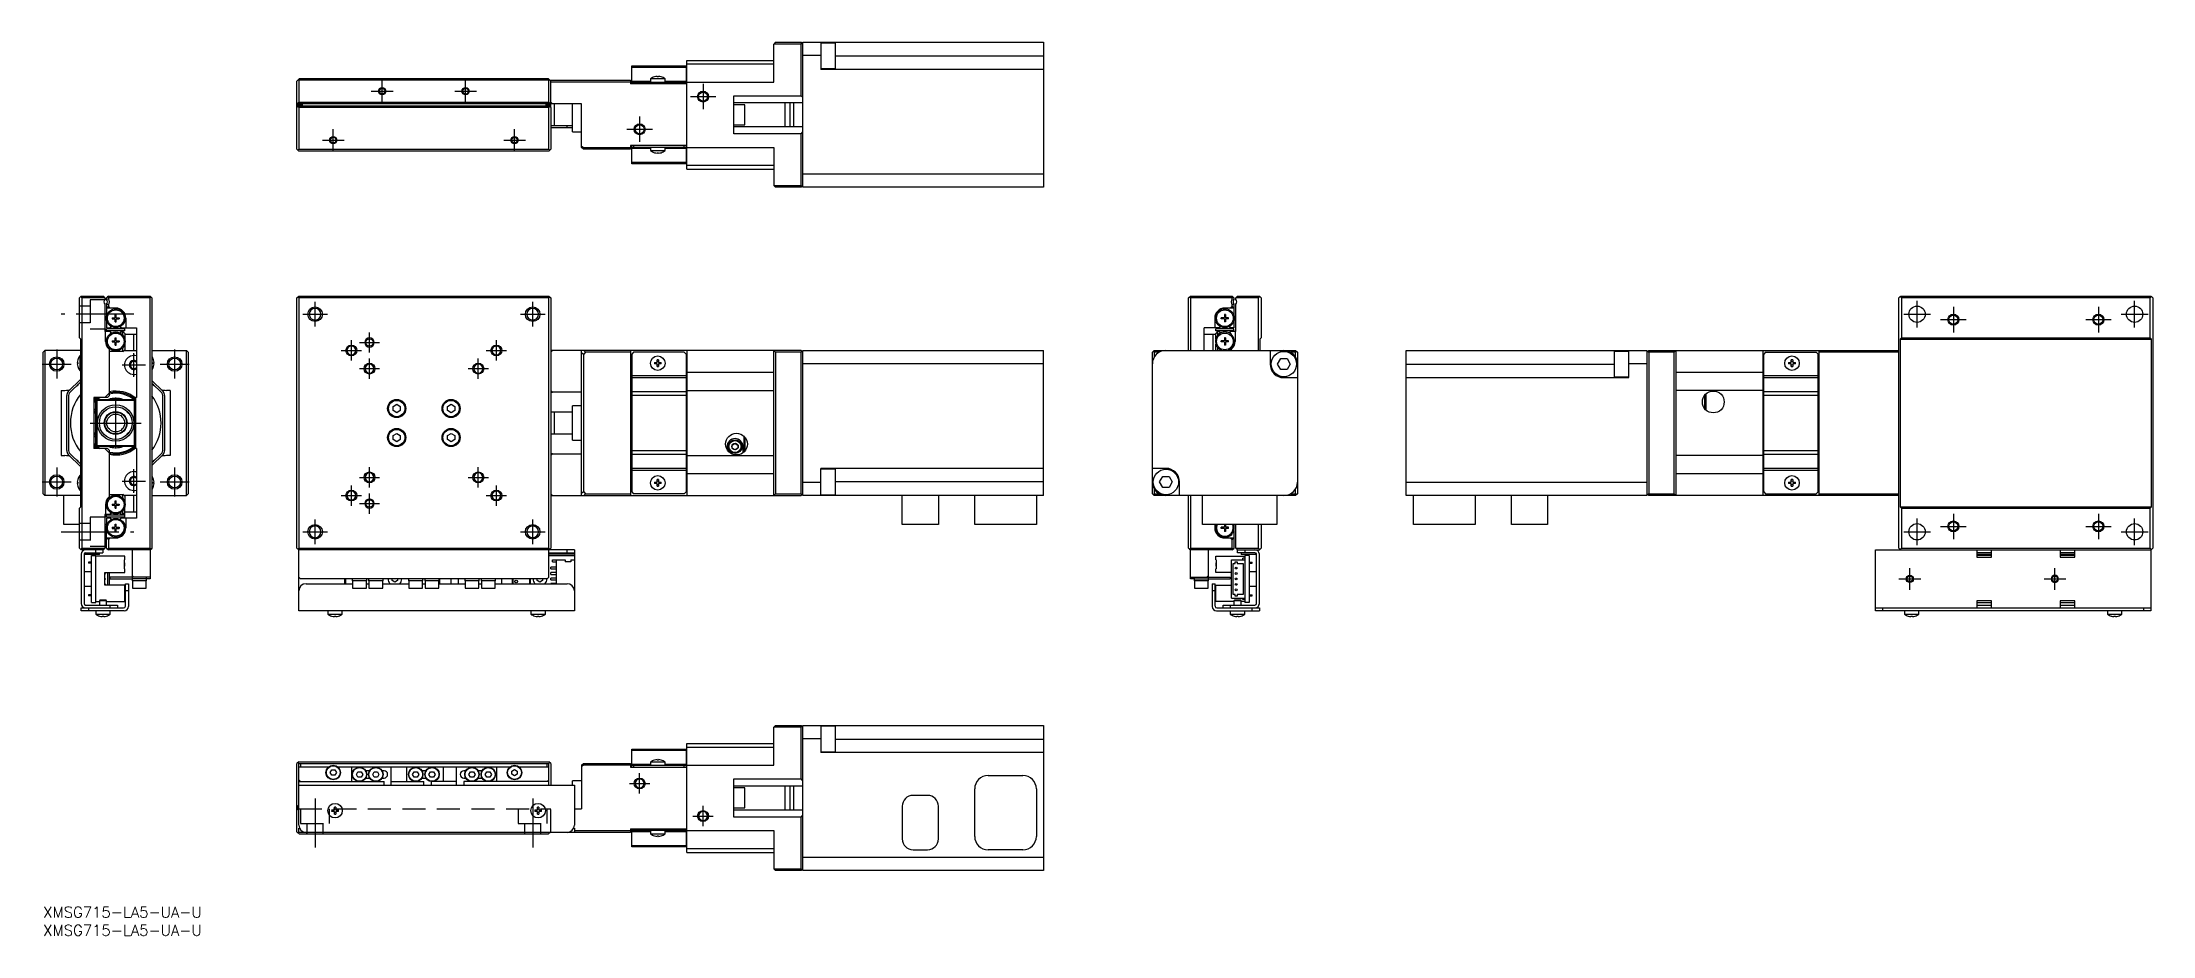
# Model space of a CAD drawing. Extents: x 0 to 582, y -8 to 238.
import ezdxf

# ---------------------------------------------------------------- set-up
doc = ezdxf.new("R2010")
doc.units = 0
doc.header["$LTSCALE"] = 0.5
doc.linetypes.add('CENTER', pattern=[50.8, 31.75, -6.35, 6.35, -6.35])
doc.linetypes.add('DASHED', pattern=[19.05, 12.7, -6.35])
for name, color, linetype in [('MSM_CENTER', 1, 'CENTER'), ('MSM_CONTINUOUS', 7, 'CONTINUOUS'), ('MSM_DASHED', 4, 'DASHED'), ('MSM_NARROW', 5, 'CONTINUOUS'), ('MSM_PART_NUMBER', 7, 'CONTINUOUS')]:
    doc.layers.add(name, color=color, linetype=linetype)
doc.styles.get("Standard").update_dxf_attribs({"font": 'txt.shx', "height": 1, "bigfont": 'bigfont.shx'})

# ---------------------------------------------------------------- blocks, each defined once
blk = doc.blocks.new('*U2')
at = {"layer": 'MSM_PART_NUMBER'}
blk.add_text('XMSG715-LA5-UA-U', height=3, dxfattribs=at).set_placement((0, -3))
blk = doc.blocks.new('*U3')
at = {"layer": 'MSM_PART_NUMBER'}
blk.add_text('XMSG715-LA5-UA-U', height=3, dxfattribs=at).set_placement((0, -8))

msp = doc.modelspace()

# ---------------------------------------------------------------- linework, layer by layer
at = {"layer": 'MSM_CENTER'}
for p, q in [((93.5, 221.887476), (93.5, 227.887476)), ((116.5, 221.887476), (116.5, 227.887476)), ((90.5, 224.887476), (96.5, 224.887476)), ((113.5, 224.887476), (119.5, 224.887476)), ((178.5, 223.387476), (185.5, 223.387476)), ((182, 226.887476), (182, 219.887476)), ((164.5, 217.887476), (164.5, 210.887476)), ((77, 211.387476), (83, 211.387476)), ((80, 208.387476), (80, 214.387476)), ((127, 211.387476), (133, 211.387476)), ((130, 208.387476), (130, 214.387476)), ((161, 214.387476), (168, 214.387476)), ((25, 163.387476), (5, 163.387476)), ((71.6, 163.387476), (78.4, 163.387476)), ((75, 159.987476), (75, 166.787476)), ((131.6, 163.387476), (138.4, 163.387476)), ((135, 159.987476), (135, 166.787476)), ((513.1, 163.387476), (520.5, 163.387476)), ((516.8, 159.687476), (516.8, 167.087476)), ((526.8, 165.387476), (526.8, 158.387476)), ((566.8, 165.387476), (566.8, 158.387476)), ((573.1, 163.387476), (580.5, 163.387476)), ((576.8, 159.687476), (576.8, 167.087476)), ((90, 152.787476), (90, 158.387476)), ((523.3, 161.887476), (530.3, 161.887476)), ((563.3, 161.887476), (570.3, 161.887476)), ((3.736544, 153.650932), (3.736544, 145.650932)), ((25, 146.137476), (25, 152.637476)), ((36.263456, 153.650932), (36.263456, 145.650932)), ((82.2, 153.387476), (87.8, 153.387476)), ((85, 150.587476), (85, 156.187476)), ((87.2, 155.587476), (92.8, 155.587476)), ((122.2, 153.387476), (127.8, 153.387476)), ((125, 150.587476), (125, 156.187476)), ((-0.263456, 149.650932), (7.736544, 149.650932)), ((21.75, 149.387476), (28.25, 149.387476)), ((32.263456, 149.650932), (40.263456, 149.650932)), ((87.2, 148.387476), (92.8, 148.387476)), ((90, 145.587476), (90, 151.187476)), ((117.2, 148.387476), (122.8, 148.387476)), ((120, 145.587476), (120, 151.187476)), ((20, 126.387476), (20, 140.387476)), ((13, 133.387476), (27, 133.387476)), ((-0.263456, 117.12402), (7.736544, 117.12402)), ((3.736544, 121.12402), (3.736544, 113.12402)), ((21.75, 117.387476), (28.25, 117.387476)), ((25, 114.137476), (25, 120.637476)), ((32.263456, 117.12402), (40.263456, 117.12402)), ((36.263456, 121.12402), (36.263456, 113.12402)), ((87.2, 118.387476), (92.8, 118.387476)), ((90, 115.587476), (90, 121.187476)), ((117.2, 118.387476), (122.8, 118.387476)), ((120, 115.587476), (120, 121.187476)), ((82.2, 113.387476), (87.8, 113.387476)), ((85, 110.587476), (85, 116.187476)), ((87.2, 111.187476), (92.8, 111.187476)), ((90, 108.387476), (90, 113.987476)), ((122.2, 113.387476), (127.8, 113.387476)), ((125, 110.587476), (125, 116.187476)), ((75, 99.987476), (75, 106.787476)), ((135, 99.987476), (135, 106.787476)), ((516.8, 99.687476), (516.8, 107.087476)), ((523.3, 104.887476), (530.3, 104.887476)), ((526.8, 108.387476), (526.8, 101.387476)), ((563.3, 104.887476), (570.3, 104.887476)), ((566.8, 108.387476), (566.8, 101.387476)), ((576.8, 99.687476), (576.8, 107.087476)), ((5, 103.387476), (25, 103.387476)), ((71.6, 103.387476), (78.4, 103.387476)), ((131.6, 103.387476), (138.4, 103.387476)), ((513.1, 103.387476), (520.5, 103.387476)), ((573.1, 103.387476), (580.5, 103.387476)), ((514.8, 87.387476), (514.8, 93.387476)), ((554.8, 87.387476), (554.8, 93.387476)), ((511.8, 90.387476), (517.8, 90.387476)), ((551.8, 90.387476), (557.8, 90.387476)), ((164.5, 31.2), (164.5, 36.8)), ((75, 29.859612), (75, 16.323647)), ((135, 29.859612), (135, 16.323647)), ((161.7, 34), (167.3, 34)), ((179.2, 25), (184.8, 25)), ((182, 22.2), (182, 27.8))]:
    msp.add_line(p, q, dxfattribs=at)
at = {"layer": 'MSM_CONTINUOUS'}
for p, q in [((177.5, 233.387476), (201.5, 233.387476)), ((177.5, 203.387476), (177.5, 233.387476)), ((202, 238.387476), (201.5, 237.887476)), ((201.5, 227.387476), (201.5, 237.887476)), ((209, 237.887476), (201.5, 237.887476)), ((202, 238.387476), (209, 238.387476)), ((209.5, 237.887476), (209, 238.387476)), ((209, 237.887476), (209.25, 238.137476)), ((209, 223.637476), (209, 237.887476)), ((209.5, 198.387476), (209.5, 238.387476)), ((209.5, 238.387476), (275.9, 238.387476)), ((214.5, 234.687476), (209.5, 234.687476)), ((214.5, 238.387476), (214.5, 230.899251)), ((218.5, 238.150932), (214.5, 238.150932)), ((218.5, 231.150932), (218.5, 238.150932)), ((218.5, 234.599251), (275.9, 234.599251)), ((275.9, 238.387476), (275.9, 198.387476)), ((70.7, 228.387476), (70, 227.687476)), ((70, 208.887476), (70, 227.687476)), ((70.5, 227.887476), (70.35, 228.037476)), ((70.5, 227.887476), (70.5, 221.887476)), ((139.5, 227.887476), (70.5, 227.887476)), ((70.7, 228.387476), (139.3, 228.387476)), ((140, 227.687476), (139.3, 228.387476)), ((139.65, 228.037476), (139.5, 227.887476)), ((139.5, 221.887476), (139.5, 227.887476)), ((139.8, 227.887476), (162, 227.887476)), ((140, 220.387918), (140, 227.887476)), ((162, 227.387476), (140, 227.387476)), ((162, 227.887476), (162, 226.887476)), ((162.3, 226.887476), (162.3, 231.887476)), ((162.3, 231.887476), (177.3, 231.887476)), ((177.3, 231.448137), (162.3, 231.448137)), ((162.3, 227.68037), (167.5, 227.68037)), ((162.3, 227.387476), (177.3, 227.387476)), ((162.8, 227.387476), (162.8, 226.887476)), ((171.5, 228.285476), (167.5, 228.285476)), ((167.5, 228.285476), (167.5, 227.387476)), ((168.571291, 228.843209), (168.55, 228.843209)), ((169.3, 228.843209), (169.3, 228.974952)), ((169.7, 228.843209), (169.3, 228.843209)), ((169.7, 228.974952), (169.7, 228.843209)), ((170.45, 228.843209), (170.428708, 228.843209)), ((171.5, 227.387476), (171.5, 228.285476)), ((171.5, 227.68037), (177.3, 227.68037)), ((176.8, 226.887476), (176.8, 227.387476)), ((177.3, 231.887476), (177.3, 226.887476)), ((177.5, 232.387476), (201.5, 232.387476)), ((177.5, 227.387476), (201.5, 227.387476)), ((214.5, 231.150932), (218.5, 231.150932)), ((275.9, 230.899251), (214.5, 230.899251)), ((70, 221.387476), (70.5, 221.887476)), ((148.5, 221.387476), (70, 221.387476)), ((70, 221.187476), (71.4, 221.187476)), ((70.5, 221.887476), (139.5, 221.887476)), ((71.4, 221.187476), (71.4, 220.887476)), ((138.6, 221.187476), (138.6, 220.887476)), ((140, 221.187476), (138.6, 221.187476)), ((139.5, 221.887476), (140, 221.387476)), ((140.5, 221.387476), (140, 221.887476)), ((141, 215.387471), (141, 221.387481)), ((146, 213.637476), (146, 221.387476)), ((148.5, 209.387476), (148.5, 221.387476)), ((177.5, 226.887476), (162, 226.887476)), ((183.2, 223.119763), (183.2, 223.655189)), ((190.5, 223.637476), (209, 223.637476)), ((190.5, 213.137476), (190.5, 223.637476)), ((209.5, 221.637476), (190.5, 221.637476)), ((204.5, 221.637476), (204.5, 215.137476)), ((206, 215.137476), (206, 221.637476)), ((207, 215.137476), (207, 221.637476)), ((209.5, 223.137476), (209, 223.637476)), ((70.5, 220.887476), (70, 220.387476)), ((70.1, 220.487476), (70.1, 220.687476)), ((70.5, 220.387476), (70.25, 220.637476)), ((71.1, 220.987476), (70.4, 220.987476)), ((70.4, 220.987476), (70.4, 220.788297)), ((70.5, 220.887476), (139.5, 220.887476)), ((139.5, 220.387476), (70.5, 220.387476)), ((70.5, 220.387476), (70.5, 208.887476)), ((71.1, 220.887476), (71.1, 220.987476)), ((139.6, 220.987476), (138.9, 220.987476)), ((138.9, 220.987476), (138.9, 220.887476)), ((140, 220.387476), (139.5, 220.887476)), ((139.75, 220.637476), (139.5, 220.387476)), ((139.5, 208.887476), (139.5, 220.387476)), ((139.6, 220.788297), (139.6, 220.987476)), ((139.9, 220.687476), (139.9, 220.487539)), ((140, 220.387476), (140, 208.887476)), ((140, 215.387476), (146, 215.387476)), ((144.5, 214.887476), (144.5, 215.387476)), ((193.5, 221.137476), (190.5, 221.137476)), ((190.5, 215.637476), (193.5, 215.637476)), ((193.5, 215.637476), (193.5, 221.137476)), ((140, 214.887476), (146, 214.887476)), ((146, 213.637476), (148.5, 213.637476)), ((148.5, 209.693663), (149.112372, 209.387476)), ((177.5, 209.887476), (162, 209.887476)), ((162, 209.887476), (162, 208.887476)), ((162.3, 204.887476), (162.3, 209.887476)), ((162.8, 209.887476), (162.8, 209.387476)), ((176.8, 209.387476), (176.8, 209.887476)), ((177.3, 209.887476), (177.3, 204.887476)), ((190.5, 215.137476), (209.5, 215.137476)), ((209, 213.137476), (190.5, 213.137476)), ((209, 213.137476), (209.5, 213.637476)), ((209, 198.887476), (209, 213.137476)), ((70, 208.887476), (70.5, 208.387476)), ((70.25, 208.637476), (70.5, 208.887476)), ((70.5, 208.887476), (139.5, 208.887476)), ((139.5, 208.387476), (70.5, 208.387476)), ((139.5, 208.887476), (139.75, 208.637476)), ((139.5, 208.387476), (140, 208.887476)), ((149, 208.887476), (148.5, 209.387476)), ((162, 208.887476), (149, 208.887476)), ((149.112372, 209.387476), (162, 209.387476)), ((149.112372, 209.387476), (149.612372, 208.887476)), ((177.3, 209.387476), (162.3, 209.387476)), ((167.5, 209.094583), (162.3, 209.094583)), ((162.3, 205.326816), (177.3, 205.326816)), ((177.3, 204.887476), (162.3, 204.887476)), ((167.5, 209.387476), (167.5, 208.489477)), ((167.5, 208.489477), (171.5, 208.489477)), ((168.55, 207.931744), (168.571291, 207.931744)), ((169.3, 207.931744), (169.7, 207.931744)), ((169.3, 207.800001), (169.3, 207.931744)), ((169.7, 207.931744), (169.7, 207.800001)), ((170.428708, 207.931744), (170.45, 207.931744)), ((171.5, 208.489477), (171.5, 209.387476)), ((177.3, 209.094583), (171.5, 209.094583)), ((177.5, 209.387476), (201.5, 209.387476)), ((201.5, 204.387476), (177.5, 204.387476)), ((201.5, 209.387476), (201.5, 198.887476)), ((177.5, 203.387476), (201.5, 203.387476)), ((201.5, 198.887476), (209, 198.887476)), ((201.5, 198.887476), (202, 198.387476)), ((209, 198.387476), (202, 198.387476)), ((209.25, 198.637476), (209, 198.887476)), ((209, 198.387476), (209.5, 198.887476)), ((209.5, 202.087476), (275.9, 202.087476)), ((275.9, 198.387476), (209.5, 198.387476)), ((10, 167.887476), (10.35, 168.237476)), ((10, 156.887476), (10, 167.887476)), ((10.5, 168.387476), (10.35, 168.237476)), ((10.35, 168.237476), (10.7, 167.887476)), ((10.5, 168.387476), (16.5, 168.387476)), ((10.7, 167.887476), (10.7, 98.887476)), ((17, 167.887476), (10.7, 167.887476)), ((17, 167.887476), (16.5, 168.387476)), ((17, 167.887476), (17, 167.448914)), ((17, 166.126038), (17, 158.587476)), ((17.5, 167.887476), (17.75, 168.137476)), ((17.5, 167.448914), (17.5, 167.887476)), ((18, 167.616632), (17.5, 167.448914)), ((18, 165.95832), (17.5, 166.126038)), ((17.5, 166.126038), (17.5, 163.001619)), ((20, 165.087476), (17.5, 165.087476)), ((18, 165.587476), (17.646447, 165.087476)), ((18, 168.387476), (17.75, 168.137476)), ((17.75, 168.137476), (18, 167.887476)), ((18, 168.387476), (29.5, 168.387476)), ((18, 167.887476), (18, 167.616632)), ((29.5, 167.887476), (18, 167.887476)), ((18, 165.95832), (18, 165.587476)), ((18.5, 165.087476), (18, 165.587476)), ((19.855, 163.287476), (20.145, 163.287476)), ((19.855, 162.492476), (19.855, 163.287476)), ((20.145, 162.492476), (20.145, 163.287476)), ((30, 167.887476), (29.5, 168.387476)), ((29.5, 167.887476), (29.75, 168.137476)), ((29.5, 98.887476), (29.5, 167.887476)), ((30, 167.887476), (30, 98.887476)), ((70, 167.887476), (70.5, 168.387476)), ((70, 98.887476), (70, 167.887476)), ((70.25, 168.137476), (70.5, 167.887476)), ((70.5, 168.387476), (139.5, 168.387476)), ((70.5, 167.887476), (70.5, 98.887476)), ((139.5, 167.887476), (70.5, 167.887476)), ((139.5, 168.387476), (140, 167.887476)), ((139.5, 167.887476), (139.75, 168.137476)), ((139.5, 98.887476), (139.5, 167.887476)), ((140, 167.887476), (140, 98.887476)), ((315.9, 167.887476), (316.4, 168.387476)), ((315.9, 153.387476), (315.9, 167.887476)), ((316.15, 168.137476), (316.4, 167.887476)), ((316.4, 168.387476), (327.9, 168.387476)), ((316.4, 167.887476), (316.4, 153.387476)), ((327.9, 167.887476), (316.4, 167.887476)), ((326.045, 163.287476), (325.755, 163.287476)), ((325.755, 163.287476), (325.755, 162.492476)), ((328.4, 165.087476), (325.9, 165.087476)), ((326.045, 163.287476), (326.045, 162.492476)), ((327.9, 165.587476), (327.4, 165.087476)), ((328.4, 167.887476), (327.9, 168.387476)), ((327.9, 167.887476), (328.15, 168.137476)), ((327.9, 167.616632), (327.9, 167.887476)), ((327.9, 167.616632), (328.4, 167.448914)), ((327.9, 165.95832), (328.4, 166.126038)), ((327.9, 165.587476), (327.9, 165.95832)), ((328.253553, 165.087476), (327.9, 165.587476)), ((328.4, 167.887476), (328.4, 167.448914)), ((328.4, 166.126038), (328.4, 163.001619)), ((329.4, 168.387476), (328.9, 167.887476)), ((328.9, 167.448914), (328.9, 167.887476)), ((335.2, 167.887476), (328.9, 167.887476)), ((328.9, 158.587476), (328.9, 166.126038)), ((329.4, 168.387476), (335.4, 168.387476)), ((335.2, 167.887476), (335.55, 168.237476)), ((335.2, 153.387476), (335.2, 167.887476)), ((335.55, 168.237476), (335.4, 168.387476)), ((335.55, 168.237476), (335.9, 167.887476)), ((335.9, 167.887476), (335.9, 156.887476)), ((511.8, 167.887476), (512.15, 168.237476)), ((511.8, 98.887476), (511.8, 167.887476)), ((512.15, 168.237476), (512.3, 168.387476)), ((512.15, 168.237476), (512.5, 167.887476)), ((512.3, 168.387476), (581.3, 168.387476)), ((581.1, 167.887476), (512.5, 167.887476)), ((512.5, 167.887476), (512.5, 156.887476)), ((581.1, 167.887476), (581.45, 168.237476)), ((581.1, 156.887476), (581.1, 167.887476)), ((581.3, 168.387476), (581.45, 168.237476)), ((581.45, 168.237476), (581.8, 167.887476)), ((581.8, 167.887476), (581.8, 98.887476)), ((18.449929, 158.587476), (17, 158.587476)), ((17.2, 155.887476), (17.2, 158.587476)), ((17.5, 161.573333), (17.5, 159.587476)), ((17.5, 159.587476), (18.449344, 159.587476)), ((22.5, 159.387476), (17.5, 159.387476)), ((17.5, 158.787476), (17.5, 159.387476)), ((22.5, 158.787476), (17.5, 158.787476)), ((18.449344, 159.587476), (18.599456, 159.847476)), ((18.449929, 158.587476), (18.578848, 158.364183)), ((19, 162.432476), (19.795, 162.432476)), ((19, 162.432476), (19, 162.142476)), ((19, 162.142476), (19.795, 162.142476)), ((19.529993, 162.142476), (19.529993, 162.432476)), ((20.145, 162.757483), (19.855, 162.757483)), ((19.855, 161.287476), (19.855, 162.082476)), ((19.855, 161.817469), (20.145, 161.817469)), ((19.855, 161.287476), (20.145, 161.287476)), ((20.145, 161.287476), (20.145, 162.082476)), ((20.205, 162.432476), (21, 162.432476)), ((20.205, 162.142476), (21, 162.142476)), ((20.470007, 162.142476), (20.470007, 162.432476)), ((21, 162.432476), (21, 162.142476)), ((21.400544, 159.847476), (21.550656, 159.587476)), ((21.550071, 158.587476), (21.421152, 158.364183)), ((21.550071, 158.587476), (22, 158.587476)), ((21.550656, 159.587476), (25.7, 159.587476)), ((22, 157.548801), (22, 158.587476)), ((22.5, 158.087476), (22, 158.587476)), ((22.5, 158.787476), (22.5, 159.387476)), ((22.5, 158.087476), (22.5, 156.601619)), ((25.7, 157.837476), (22.5, 157.837476)), ((22.8, 162.287476), (22.8, 159.587476)), ((25, 153.337476), (25, 157.837476)), ((25.7, 159.587476), (25.7, 140.387476)), ((324.349344, 159.587476), (320.2, 159.587476)), ((320.2, 153.387476), (320.2, 159.587476)), ((323.4, 157.837476), (320.2, 157.837476)), ((322.7, 153.387476), (322.7, 157.837476)), ((323.1, 162.287476), (323.1, 159.587476)), ((323.4, 158.787476), (323.4, 159.387476)), ((328.4, 159.387476), (323.4, 159.387476)), ((328.4, 158.787476), (323.4, 158.787476)), ((323.9, 158.587476), (323.4, 158.087476)), ((323.4, 156.601619), (323.4, 158.087476)), ((323.9, 158.587476), (323.9, 157.548801)), ((324.349929, 158.587476), (323.9, 158.587476)), ((324.499455, 159.847476), (324.349344, 159.587476)), ((324.349929, 158.587476), (324.478847, 158.364183)), ((325.695, 162.432476), (324.9, 162.432476)), ((324.9, 162.142476), (324.9, 162.432476)), ((325.695, 162.142476), (324.9, 162.142476)), ((325.429993, 162.432476), (325.429993, 162.142476)), ((326.045, 162.757483), (325.755, 162.757483)), ((325.755, 162.082476), (325.755, 161.287476)), ((325.755, 161.817469), (326.045, 161.817469)), ((326.045, 161.287476), (325.755, 161.287476)), ((326.045, 162.082476), (326.045, 161.287476)), ((326.9, 162.432476), (326.105, 162.432476)), ((326.9, 162.142476), (326.105, 162.142476)), ((326.370006, 162.432476), (326.370006, 162.142476)), ((326.9, 162.142476), (326.9, 162.432476)), ((327.450655, 159.587476), (327.300544, 159.847476)), ((327.450071, 158.587476), (327.321152, 158.364183)), ((328.9, 158.587476), (327.450071, 158.587476)), ((328.4, 159.587476), (327.450655, 159.587476)), ((328.4, 161.573333), (328.4, 159.587476)), ((328.4, 158.787476), (328.4, 159.387476)), ((328.7, 158.587476), (328.7, 155.887476)), ((0, 152.887476), (0.5, 153.387476)), ((0, 113.887476), (0, 152.887476)), ((0.5, 153.387476), (0.5, 113.387476)), ((10.35, 153.387476), (0.5, 153.387476)), ((10.35, 156.537476), (10, 156.887476)), ((10.102001, 151.887476), (10.102001, 147.887476)), ((10.35, 151.887476), (10.102001, 151.887476)), ((10.35, 110.237476), (10.35, 156.537476)), ((18.2, 153.742715), (18.2, 140.887476)), ((22, 153.087476), (18.2, 153.087476)), ((19, 156.032476), (19.795, 156.032476)), ((19, 156.032476), (19, 155.742476)), ((19, 155.742476), (19.795, 155.742476)), ((19.529993, 155.742476), (19.529993, 156.032476)), ((19.855, 156.887476), (20.145, 156.887476)), ((19.855, 156.092476), (19.855, 156.887476)), ((20.145, 156.357483), (19.855, 156.357483)), ((19.855, 154.887476), (19.855, 155.682476)), ((19.855, 155.417469), (20.145, 155.417469)), ((19.855, 154.887476), (20.145, 154.887476)), ((20.145, 156.092476), (20.145, 156.887476)), ((20.145, 154.887476), (20.145, 155.682476)), ((20.205, 156.032476), (21, 156.032476)), ((20.205, 155.742476), (21, 155.742476)), ((20.470007, 155.742476), (20.470007, 156.032476)), ((21, 156.032476), (21, 155.742476)), ((22, 153.087476), (22, 154.226151)), ((22, 153.087476), (22.5, 153.587476)), ((22.5, 153.387476), (22.3, 153.387476)), ((22.5, 155.173333), (22.5, 153.337476)), ((22.5, 153.337476), (25.7, 153.337476)), ((30, 153.387476), (39.5, 153.387476)), ((39.5, 113.387476), (39.5, 153.387476)), ((39.5, 153.387476), (40, 152.887476)), ((40, 152.887476), (40, 113.887476)), ((140, 152.887476), (140.5, 153.387476)), ((209, 153.387476), (140, 153.387476)), ((148.5, 113.387476), (148.5, 153.387476)), ((149, 152.275104), (148.5, 152.775104)), ((149.612372, 152.887476), (149, 152.275104)), ((149, 152.275104), (149, 114.499848)), ((149.112372, 153.387476), (149.612372, 152.887476)), ((162, 152.887476), (149.612372, 152.887476)), ((162, 153.387476), (162, 113.387476)), ((162.8, 152.887476), (162.3, 152.387476)), ((162.3, 152.387476), (162.3, 114.387476)), ((176.8, 152.887476), (162.8, 152.887476)), ((177.3, 152.387476), (176.8, 152.887476)), ((177.3, 152.387476), (177.3, 114.387476)), ((177.5, 153.387476), (177.5, 113.387476)), ((201.5, 153.387476), (202, 152.887476)), ((201.5, 113.387476), (201.5, 153.387476)), ((209, 152.887476), (202, 152.887476)), ((202, 152.887476), (202, 113.887476)), ((209.5, 152.887476), (209, 153.387476)), ((209, 152.887476), (209.25, 153.137476)), ((209, 113.887476), (209, 152.887476)), ((209.5, 113.387476), (209.5, 153.387476)), ((209.5, 153.387476), (275.9, 153.387476)), ((275.9, 113.387476), (275.9, 153.387476)), ((305.9, 152.887476), (306.4, 153.387476)), ((305.9, 113.887476), (305.9, 152.887476)), ((306.4, 152.887476), (306.15, 153.137476)), ((306.4, 153.387476), (345.4, 153.387476)), ((307.742582, 152.887476), (306.4, 152.887476)), ((306.4, 152.887476), (306.4, 151.544894)), ((323.4, 153.387476), (323.4, 155.173333)), ((323.4, 153.587476), (323.6, 153.387476)), ((323.9, 154.226151), (323.9, 153.387476)), ((325.695, 156.032476), (324.9, 156.032476)), ((324.9, 155.742476), (324.9, 156.032476)), ((325.695, 155.742476), (324.9, 155.742476)), ((325.429993, 156.032476), (325.429993, 155.742476)), ((326.045, 156.887476), (325.755, 156.887476)), ((325.755, 156.887476), (325.755, 156.092476)), ((326.045, 156.357483), (325.755, 156.357483)), ((325.755, 155.682476), (325.755, 154.887476)), ((325.755, 155.417469), (326.045, 155.417469)), ((326.045, 154.887476), (325.755, 154.887476)), ((326.045, 156.887476), (326.045, 156.092476)), ((326.045, 155.682476), (326.045, 154.887476)), ((326.9, 156.032476), (326.105, 156.032476)), ((326.9, 155.742476), (326.105, 155.742476)), ((326.370006, 156.032476), (326.370006, 155.742476)), ((326.9, 155.742476), (326.9, 156.032476)), ((327.7, 153.387476), (327.7, 153.742715)), ((335.9, 156.887476), (335.55, 156.537476)), ((335.55, 156.537476), (335.55, 153.387476)), ((338.411775, 153.387476), (338.411775, 149.599251)), ((345.4, 152.887476), (344.057417, 152.887476)), ((345.4, 153.387476), (345.9, 152.887476)), ((345.65, 153.137476), (345.4, 152.887476)), ((345.4, 151.544894), (345.4, 152.887476)), ((345.9, 152.887476), (345.9, 113.887476)), ((375.9, 113.387476), (375.9, 153.387476)), ((375.9, 153.387476), (442.3, 153.387476)), ((433.3, 153.150932), (433.3, 146.150932)), ((437.3, 153.150932), (433.3, 153.150932)), ((437.3, 145.899251), (437.3, 153.387476)), ((442.3, 153.387476), (442.3, 113.387476)), ((442.55, 153.137476), (442.3, 152.887476)), ((442.8, 153.387476), (442.55, 153.137476)), ((442.55, 153.137476), (442.8, 152.887476)), ((442.8, 153.387476), (511.8, 153.387476)), ((442.8, 152.887476), (442.8, 113.887476)), ((449.8, 152.887476), (442.8, 152.887476)), ((449.8, 152.887476), (450.3, 153.387476)), ((449.8, 113.887476), (449.8, 152.887476)), ((450.3, 153.387476), (450.3, 113.387476)), ((474.3, 153.387476), (474.3, 113.387476)), ((475, 152.887476), (474.5, 152.387476)), ((474.5, 114.387476), (474.5, 152.387476)), ((475, 152.887476), (489, 152.887476)), ((489.5, 152.387476), (489, 152.887476)), ((489.5, 114.387476), (489.5, 152.387476)), ((489.8, 113.387476), (489.8, 153.387476)), ((511.8, 152.887476), (489.8, 152.887476)), ((512.5, 156.887476), (512.15, 156.537476)), ((512.15, 156.537476), (512.15, 110.237476)), ((512.15, 156.537476), (581.45, 156.537476)), ((512.5, 156.887476), (581.1, 156.887476)), ((581.45, 156.537476), (581.1, 156.887476)), ((581.45, 110.237476), (581.45, 156.537476)), ((9.412524, 150.087476), (9.544268, 150.087476)), ((9.544268, 149.687476), (9.412524, 149.687476)), ((9.544268, 150.837476), (9.544268, 150.816185)), ((9.544268, 150.087476), (9.544268, 149.687476)), ((9.544268, 148.958767), (9.544268, 148.937476)), ((10.102001, 147.887476), (10.35, 147.887476)), ((30.455732, 150.816185), (30.455732, 150.837476)), ((30.455732, 150.087476), (30.587475, 150.087476)), ((30.455732, 149.687476), (30.455732, 150.087476)), ((30.587475, 149.687476), (30.455732, 149.687476)), ((30.455732, 148.937476), (30.455732, 148.958767)), ((162.3, 146.508796), (177.3, 146.508796)), ((177.3, 145.80169), (162.3, 145.80169)), ((168.571291, 150.087476), (169.3, 150.087476)), ((169.3, 149.687476), (168.571291, 149.687476)), ((169.3, 150.087476), (169.3, 150.816185)), ((169.3, 148.958767), (169.3, 149.687476)), ((169.7, 150.816185), (169.7, 150.087476)), ((169.7, 150.087476), (170.428708, 150.087476)), ((169.7, 149.687476), (169.7, 148.958767)), ((170.428708, 149.687476), (169.7, 149.687476)), ((177.5, 147.387476), (201.5, 147.387476)), ((275.9, 149.687476), (209.5, 149.687476)), ((340.431405, 149.650932), (341.29743, 151.150932)), ((341.29743, 148.150932), (340.431405, 149.650932)), ((341.29743, 151.150932), (343.029481, 151.150932)), ((343.029481, 148.150932), (341.29743, 148.150932)), ((342.111775, 145.899251), (345.9, 145.899251)), ((343.029481, 151.150932), (343.895507, 149.650932)), ((343.895507, 149.650932), (343.029481, 148.150932)), ((375.9, 149.599251), (433.3, 149.599251)), ((375.9, 145.899251), (437.3, 145.899251)), ((433.3, 146.150932), (437.3, 146.150932)), ((442.3, 149.687476), (437.3, 149.687476)), ((450.3, 147.387476), (474.3, 147.387476)), ((474.5, 147.637476), (474.3, 147.637476)), ((474.5, 146.508796), (489.5, 146.508796)), ((489.5, 145.80169), (474.5, 145.80169)), ((481.371292, 150.087476), (482.1, 150.087476)), ((482.1, 149.687476), (481.371292, 149.687476)), ((482.1, 150.087476), (482.1, 150.816185)), ((482.1, 148.958767), (482.1, 149.687476)), ((482.5, 150.816185), (482.5, 150.087476)), ((482.5, 150.087476), (483.228709, 150.087476)), ((482.5, 149.687476), (482.5, 148.958767)), ((483.228709, 149.687476), (482.5, 149.687476)), ((489.8, 147.637476), (489.5, 147.637476)), ((489.8, 147.137476), (489.5, 147.137476)), ((5, 142.387476), (6, 142.387476)), ((5, 142.387476), (5, 124.387476)), ((6.5, 125.80169), (6.5, 140.973262)), ((6.93934, 142.033923), (10.35, 145.444583)), ((7, 140.973262), (7, 125.80169)), ((10.35, 144.737476), (7.292893, 141.680369)), ((17.7, 140.387476), (14, 140.387476)), ((14, 140.387476), (14, 126.387476)), ((15, 139.587476), (15.3, 139.887476)), ((15.3, 139.887476), (24.7, 139.887476)), ((16.992893, 140.387476), (18.2, 141.594583)), ((18.2, 140.887476), (17.7, 140.387476)), ((24.7, 139.887476), (25, 139.587476)), ((25.5, 140.387476), (25.5, 126.387476)), ((25.7, 140.387476), (25.5, 140.387476)), ((30, 145.094583), (33.06066, 142.033923)), ((32.707107, 141.680369), (30, 144.387476)), ((33, 125.80169), (33, 140.973262)), ((33.5, 140.973262), (33.5, 125.80169)), ((35, 142.387476), (34, 142.387476)), ((35, 142.387476), (35, 124.387476)), ((140.5, 141.872757), (140, 142.372757)), ((140, 141.693085), (140.5, 141.872757)), ((148.5, 141.872757), (140.5, 141.872757)), ((162.3, 143.387476), (162, 143.387476)), ((162, 141.637476), (162.3, 141.637476)), ((162.3, 142.033923), (177.3, 142.033923)), ((177.3, 140.973262), (162.3, 140.973262)), ((177.5, 143.387476), (177.3, 143.387476)), ((177.5, 140.660447), (177.3, 140.660447)), ((177.5, 142.387476), (201.5, 142.387476)), ((474.3, 142.387476), (450.3, 142.387476)), ((458.3, 137.26134), (458.3, 141.113612)), ((458.6, 136.951408), (458.6, 141.423544)), ((474.5, 144.387476), (474.3, 144.387476)), ((474.5, 143.387476), (474.3, 143.387476)), ((474.5, 140.660447), (474.3, 140.660447)), ((474.5, 142.033923), (489.5, 142.033923)), ((489.5, 140.973262), (474.5, 140.973262)), ((489.5, 141.637476), (489.8, 141.637476)), ((14.5, 139.087476), (14.8, 139.387476)), ((14.5, 127.687476), (14.5, 139.087476)), ((15, 139.587476), (14.8, 139.387476)), ((14.8, 139.387476), (14.8, 127.387476)), ((25, 139.587476), (15, 139.587476)), ((23.2, 136.362476), (23.2, 136.551334)), ((23.2, 136.362476), (23.425, 136.137476)), ((23.425, 136.306273), (23.425, 136.137476)), ((23.425, 136.137476), (23.561868, 136.137476)), ((25.2, 139.387476), (25, 139.587476)), ((25.2, 127.387476), (25.2, 139.387476)), ((25.2, 139.387476), (25.5, 139.087476)), ((96.5, 137.964826), (97.5, 138.542177)), ((96.5, 136.810126), (96.5, 137.964826)), ((97.5, 136.232775), (96.5, 136.810126)), ((97.5, 138.542177), (98.5, 137.964826)), ((98.5, 136.810126), (97.5, 136.232775)), ((98.5, 137.964826), (98.5, 136.810126)), ((111.5, 137.964826), (112.5, 138.542177)), ((111.5, 136.810126), (111.5, 137.964826)), ((112.5, 136.232775), (111.5, 136.810126)), ((112.5, 138.542177), (113.5, 137.964826)), ((113.5, 136.810126), (112.5, 136.232775)), ((113.5, 137.964826), (113.5, 136.810126)), ((146, 136.387476), (140, 136.387476)), ((141, 130.387471), (141, 136.387481)), ((146, 128.637476), (146, 138.137476)), ((148.5, 138.137476), (146, 138.137476)), ((162.2, 138.387476), (162, 138.187476)), ((162.2, 138.387476), (162.2, 128.387476)), ((162.3, 138.387476), (162.2, 138.387476)), ((177.5, 138.160447), (177.3, 138.160447)), ((177.3, 135.660447), (177.5, 135.660447)), ((458.3, 137.387476), (458.2, 137.387476)), ((474.3, 138.160447), (474.5, 138.160447)), ((474.3, 135.660447), (474.5, 135.660447)), ((489.6, 138.387476), (489.5, 138.387476)), ((489.6, 128.387476), (489.6, 138.387476)), ((489.8, 138.187476), (489.6, 138.387476)), ((23.425, 130.637476), (23.2, 130.412476)), ((23.2, 130.223618), (23.2, 130.412476)), ((23.425, 130.637476), (23.425, 130.468679)), ((23.561723, 130.637476), (23.425, 130.637476)), ((23.561952, 130.637476), (23.561743, 130.637476)), ((96.5, 129.964826), (97.5, 130.542177)), ((96.5, 128.810126), (96.5, 129.964826)), ((97.5, 128.232775), (96.5, 128.810126)), ((97.5, 130.542177), (98.5, 129.964826)), ((98.5, 128.810126), (97.5, 128.232775)), ((98.5, 129.964826), (98.5, 128.810126)), ((111.5, 129.964826), (112.5, 130.542177)), ((111.5, 128.810126), (111.5, 129.964826)), ((112.5, 128.232775), (111.5, 128.810126)), ((112.5, 130.542177), (113.5, 129.964826)), ((113.5, 128.810126), (112.5, 128.232775)), ((113.5, 129.964826), (113.5, 128.810126)), ((140, 130.387476), (146, 130.387476)), ((146, 128.637476), (148.5, 128.637476)), ((162, 128.587476), (162.2, 128.387476)), ((162.2, 128.387476), (162.3, 128.387476)), ((177.5, 131.114505), (177.3, 131.114505)), ((177.3, 128.614505), (177.5, 128.614505)), ((193.2, 129.823544), (193.2, 125.351408)), ((193.5, 129.513612), (193.5, 125.66134)), ((193.5, 129.387476), (193.6, 129.387476)), ((474.5, 131.114505), (474.3, 131.114505)), ((474.5, 128.614505), (474.3, 128.614505)), ((489.5, 128.387476), (489.6, 128.387476)), ((489.6, 128.387476), (489.8, 128.587476)), ((5, 124.387476), (6, 124.387476)), ((10.35, 121.330369), (6.93934, 124.741029)), ((7.292893, 125.094583), (10.35, 122.037476)), ((17.7, 126.387476), (14, 126.387476)), ((14.8, 127.387476), (14.5, 127.687476)), ((14.8, 127.387476), (15, 127.187476)), ((15, 127.187476), (25, 127.187476)), ((15.3, 126.887476), (15, 127.187476)), ((24.7, 126.887476), (15.3, 126.887476)), ((18.2, 125.180369), (16.992893, 126.387476)), ((17.7, 126.387476), (18.2, 125.887476)), ((18.2, 125.887476), (18.2, 113.032237)), ((25, 127.187476), (24.7, 126.887476)), ((25, 127.187476), (25.2, 127.387476)), ((25.5, 127.687476), (25.2, 127.387476)), ((25.7, 126.387476), (25.5, 126.387476)), ((25.7, 126.387476), (25.7, 107.187476)), ((30, 122.387476), (32.707107, 125.094583)), ((33.06066, 124.741029), (30, 121.680369)), ((35, 124.387476), (34, 124.387476)), ((140.5, 124.902195), (140, 125.081867)), ((140, 124.402195), (140.5, 124.902195)), ((140.5, 124.902195), (148.5, 124.902195)), ((162.3, 125.137476), (162, 125.137476)), ((162, 123.387476), (162.3, 123.387476)), ((162.3, 125.80169), (177.3, 125.80169)), ((177.3, 124.741029), (162.3, 124.741029)), ((177.3, 126.114505), (177.5, 126.114505)), ((177.3, 123.387476), (177.5, 123.387476)), ((177.5, 124.387476), (201.5, 124.387476)), ((188.6, 126.090813), (188.6, 126.887476)), ((190.05, 127.320489), (190.8, 127.753501)), ((190.05, 126.454463), (190.05, 127.320489)), ((190.8, 126.021451), (190.05, 126.454463)), ((190.8, 127.753501), (191.55, 127.320489)), ((191.55, 126.454463), (190.8, 126.021451)), ((191.55, 127.320489), (191.55, 126.454463)), ((193, 126.887476), (193, 125.187476)), ((474.3, 124.387476), (450.3, 124.387476)), ((474.3, 126.114505), (474.5, 126.114505)), ((474.3, 123.387476), (474.5, 123.387476)), ((474.3, 122.387476), (474.5, 122.387476)), ((474.5, 125.80169), (489.5, 125.80169)), ((489.5, 124.741029), (474.5, 124.741029)), ((489.8, 125.137476), (489.5, 125.137476)), ((9.412524, 117.087476), (9.544268, 117.087476)), ((9.544268, 116.687476), (9.412524, 116.687476)), ((9.544268, 117.837476), (9.544268, 117.816185)), ((9.544268, 117.087476), (9.544268, 116.687476)), ((10.102001, 118.887476), (10.102001, 114.887476)), ((10.35, 118.887476), (10.102001, 118.887476)), ((30.455732, 117.816185), (30.455732, 117.837476)), ((30.455732, 117.087476), (30.587475, 117.087476)), ((30.455732, 116.687476), (30.455732, 117.087476)), ((30.587475, 116.687476), (30.455732, 116.687476)), ((162.3, 120.973262), (177.3, 120.973262)), ((177.3, 120.266156), (162.3, 120.266156)), ((168.571291, 117.087476), (169.3, 117.087476)), ((169.3, 116.687476), (168.571291, 116.687476)), ((169.3, 117.087476), (169.3, 117.816185)), ((169.3, 115.958767), (169.3, 116.687476)), ((169.7, 117.816185), (169.7, 117.087476)), ((169.7, 117.087476), (170.428708, 117.087476)), ((169.7, 116.687476), (169.7, 115.958767)), ((170.428708, 116.687476), (169.7, 116.687476)), ((201.5, 119.387476), (177.5, 119.387476)), ((209.5, 117.087476), (214.5, 117.087476)), ((214.5, 113.387476), (214.5, 120.875701)), ((275.9, 120.875701), (214.5, 120.875701)), ((218.5, 120.62402), (214.5, 120.62402)), ((218.5, 113.62402), (218.5, 120.62402)), ((275.9, 117.175701), (218.5, 117.175701)), ((309.688225, 120.875701), (305.9, 120.875701)), ((307.904493, 117.12402), (308.770518, 118.62402)), ((308.770518, 115.62402), (307.904493, 117.12402)), ((308.770518, 118.62402), (310.502569, 118.62402)), ((310.502569, 118.62402), (311.368595, 117.12402)), ((311.368595, 117.12402), (310.502569, 115.62402)), ((313.388225, 113.387476), (313.388225, 117.175701)), ((375.9, 117.087476), (442.3, 117.087476)), ((474.3, 119.387476), (450.3, 119.387476)), ((474.3, 119.137476), (474.5, 119.137476)), ((474.5, 120.973262), (489.5, 120.973262)), ((489.5, 120.266156), (474.5, 120.266156)), ((481.371292, 117.087476), (482.1, 117.087476)), ((482.1, 116.687476), (481.371292, 116.687476)), ((482.1, 117.087476), (482.1, 117.816185)), ((482.1, 115.958767), (482.1, 116.687476)), ((482.5, 117.816185), (482.5, 117.087476)), ((482.5, 117.087476), (483.228709, 117.087476)), ((482.5, 116.687476), (482.5, 115.958767)), ((483.228709, 116.687476), (482.5, 116.687476)), ((489.5, 119.637476), (489.8, 119.637476)), ((489.5, 119.137476), (489.8, 119.137476)), ((0.5, 113.387476), (0, 113.887476)), ((10.35, 113.387476), (0.5, 113.387476)), ((5.7, 105.387476), (5.7, 113.387476)), ((9.544268, 115.958767), (9.544268, 115.937476)), ((10.102001, 114.887476), (10.35, 114.887476)), ((17.2, 110.887476), (17.2, 108.187476)), ((18.2, 113.687476), (22, 113.687476)), ((19, 111.032476), (19.795, 111.032476)), ((19, 111.032476), (19, 110.742476)), ((19, 110.742476), (19.795, 110.742476)), ((19.529993, 110.742476), (19.529993, 111.032476)), ((19.855, 111.887476), (20.145, 111.887476)), ((19.855, 111.092476), (19.855, 111.887476)), ((20.145, 111.357483), (19.855, 111.357483)), ((19.855, 109.887476), (19.855, 110.682476)), ((20.145, 111.092476), (20.145, 111.887476)), ((20.145, 109.887476), (20.145, 110.682476)), ((20.205, 111.032476), (21, 111.032476)), ((20.205, 110.742476), (21, 110.742476)), ((20.470007, 110.742476), (20.470007, 111.032476)), ((21, 111.032476), (21, 110.742476)), ((22, 112.548801), (22, 113.687476)), ((22.5, 113.187476), (22, 113.687476)), ((22.5, 113.387476), (22.3, 113.387476)), ((22.5, 113.437476), (22.5, 111.601619)), ((25.7, 113.437476), (22.5, 113.437476)), ((25, 108.937476), (25, 113.437476)), ((30, 113.387476), (39.5, 113.387476)), ((30.455732, 115.937476), (30.455732, 115.958767)), ((40, 113.887476), (39.5, 113.387476)), ((140.5, 113.387476), (140, 113.887476)), ((140, 113.387476), (209, 113.387476)), ((148.5, 113.999848), (149, 114.499848)), ((149, 114.499848), (149.612372, 113.887476)), ((149.612372, 113.887476), (149.112372, 113.387476)), ((149.612372, 113.887476), (162, 113.887476)), ((162.3, 114.387476), (162.8, 113.887476)), ((176.8, 113.887476), (162.8, 113.887476)), ((176.8, 113.887476), (177.3, 114.387476)), ((202, 113.887476), (201.5, 113.387476)), ((202, 113.887476), (209, 113.887476)), ((209.25, 113.637476), (209, 113.887476)), ((209, 113.387476), (209.5, 113.887476)), ((275.9, 113.387476), (209.5, 113.387476)), ((214.5, 113.62402), (218.5, 113.62402)), ((236.9, 105.387476), (236.9, 113.387476)), ((246.9, 113.387476), (246.9, 105.387476)), ((256.9, 105.387476), (256.9, 113.387476)), ((273.9, 113.387476), (273.9, 105.387476)), ((306.4, 113.387476), (305.9, 113.887476)), ((306.15, 113.637476), (306.4, 113.887476)), ((306.4, 115.230058), (306.4, 113.887476)), ((306.4, 113.887476), (307.742582, 113.887476)), ((345.4, 113.387476), (306.4, 113.387476)), ((310.502569, 115.62402), (308.770518, 115.62402)), ((315.9, 98.887476), (315.9, 113.387476)), ((316.4, 113.387476), (316.4, 98.887476)), ((319.7, 105.387476), (319.7, 113.387476)), ((340.2, 113.387476), (340.2, 105.387476)), ((344.057417, 113.887476), (345.4, 113.887476)), ((345.4, 113.887476), (345.4, 115.230058)), ((345.65, 113.637476), (345.4, 113.887476)), ((345.9, 113.887476), (345.4, 113.387476)), ((442.3, 113.387476), (375.9, 113.387476)), ((377.9, 105.387476), (377.9, 113.387476)), ((394.9, 113.387476), (394.9, 105.387476)), ((404.9, 105.387476), (404.9, 113.387476)), ((414.9, 113.387476), (414.9, 105.387476)), ((442.55, 113.637476), (442.3, 113.887476)), ((442.8, 113.887476), (442.55, 113.637476)), ((442.55, 113.637476), (442.8, 113.387476)), ((442.8, 113.887476), (449.8, 113.887476)), ((511.8, 113.387476), (442.8, 113.387476)), ((450.3, 113.387476), (449.8, 113.887476)), ((474.5, 114.387476), (475, 113.887476)), ((475, 113.887476), (489, 113.887476)), ((489, 113.887476), (489.5, 114.387476)), ((489.8, 113.887476), (511.8, 113.887476)), ((10, 105.387476), (5.7, 105.387476)), ((10, 109.887476), (10.35, 110.237476)), ((10, 98.887476), (10, 109.887476)), ((17, 108.187476), (17, 98.887476)), ((18.449929, 108.187476), (17, 108.187476)), ((17.5, 105.387476), (17, 105.387476)), ((22.5, 107.987476), (17.5, 107.987476)), ((17.5, 107.387476), (17.5, 107.987476)), ((22.5, 107.387476), (17.5, 107.387476)), ((18.449344, 107.187476), (17.5, 107.187476)), ((17.5, 107.187476), (17.5, 105.201619)), ((17.7, 107.987476), (17.7, 108.187476)), ((17.7, 107.187476), (17.7, 107.387476)), ((18.449344, 107.187476), (18.599456, 106.927476)), ((18.449929, 108.187476), (18.578848, 108.410769)), ((19.855, 110.417469), (20.145, 110.417469)), ((19.855, 109.887476), (20.145, 109.887476)), ((19.855, 105.487476), (20.145, 105.487476)), ((19.855, 104.692476), (19.855, 105.487476)), ((20.145, 104.957483), (19.855, 104.957483)), ((20.145, 104.692476), (20.145, 105.487476)), ((21.400544, 106.927476), (21.550656, 107.187476)), ((21.550071, 108.187476), (21.421152, 108.410769)), ((22, 108.187476), (21.550071, 108.187476)), ((25.7, 107.187476), (21.550656, 107.187476)), ((22, 108.187476), (22, 109.226151)), ((22, 108.187476), (22.5, 108.687476)), ((22.5, 107.187476), (22.5, 110.173333)), ((22.5, 108.937476), (25.7, 108.937476)), ((22.8, 107.187476), (22.8, 104.487476)), ((246.9, 105.387476), (236.9, 105.387476)), ((273.9, 105.387476), (256.9, 105.387476)), ((340.2, 105.387476), (319.7, 105.387476)), ((323.1, 105.387476), (323.1, 104.487476)), ((325.755, 105.387476), (325.755, 104.692476)), ((326.045, 104.957483), (325.755, 104.957483)), ((326.045, 105.387476), (326.045, 104.692476)), ((328.4, 105.387476), (328.4, 105.201619)), ((328.9, 98.887476), (328.9, 105.387476)), ((335.2, 98.887476), (335.2, 105.387476)), ((335.9, 105.387476), (335.9, 98.887476)), ((394.9, 105.387476), (377.9, 105.387476)), ((414.9, 105.387476), (404.9, 105.387476)), ((512.15, 110.237476), (512.5, 109.887476)), ((512.15, 110.237476), (581.45, 110.237476)), ((512.5, 109.887476), (512.5, 98.887476)), ((512.5, 109.887476), (581.1, 109.887476)), ((581.1, 109.887476), (581.45, 110.237476)), ((581.1, 98.887476), (581.1, 109.887476)), ((17.5, 98.887476), (17.5, 103.773333)), ((17.5, 101.687476), (20, 101.687476)), ((17.646447, 101.687476), (18, 101.187476)), ((18, 101.187476), (18.5, 101.687476)), ((18, 101.187476), (18, 98.887476)), ((19, 104.632476), (19.795, 104.632476)), ((19, 104.632476), (19, 104.342476)), ((19, 104.342476), (19.795, 104.342476)), ((19.529993, 104.342476), (19.529993, 104.632476)), ((19.855, 103.487476), (19.855, 104.282476)), ((19.855, 104.017469), (20.145, 104.017469)), ((19.855, 103.487476), (20.145, 103.487476)), ((20.145, 103.487476), (20.145, 104.282476)), ((20.205, 104.632476), (21, 104.632476)), ((20.205, 104.342476), (21, 104.342476)), ((20.470007, 104.342476), (20.470007, 104.632476)), ((21, 104.632476), (21, 104.342476)), ((325.695, 104.632476), (324.9, 104.632476)), ((324.9, 104.342476), (324.9, 104.632476)), ((325.695, 104.342476), (324.9, 104.342476)), ((325.429993, 104.632476), (325.429993, 104.342476)), ((325.755, 104.282476), (325.755, 103.487476)), ((325.755, 104.017469), (326.045, 104.017469)), ((326.045, 103.487476), (325.755, 103.487476)), ((325.9, 101.687476), (328.4, 101.687476)), ((326.045, 104.282476), (326.045, 103.487476)), ((326.9, 104.632476), (326.105, 104.632476)), ((326.9, 104.342476), (326.105, 104.342476)), ((326.370006, 104.632476), (326.370006, 104.342476)), ((326.9, 104.342476), (326.9, 104.632476)), ((327.4, 101.687476), (327.9, 101.187476)), ((327.9, 101.187476), (328.253553, 101.687476)), ((327.9, 98.887476), (327.9, 101.187476)), ((328.4, 103.773333), (328.4, 98.887476)), ((10, 98.887476), (10.5, 98.387476)), ((10.7, 98.887476), (10.35, 98.537476)), ((16.5, 98.387476), (10.5, 98.387476)), ((10.5, 97.187476), (10.5, 83.587476)), ((10.7, 98.887476), (17, 98.887476)), ((11.3, 97.187476), (11.3, 83.587476)), ((11.5, 97.533886), (11.5, 97.087476)), ((15.5, 97.087476), (11.5, 97.087476)), ((11.7, 97.587476), (16.5, 97.587476)), ((12.5, 95.012476), (12.5, 94.762476)), ((13.3, 95.012476), (12.5, 95.012476)), ((13.3, 94.762476), (12.5, 94.762476)), ((13.3, 83.887476), (13.3, 96.887476)), ((13.3, 96.887476), (14.5, 96.887476)), ((14.5, 97.587476), (14.5, 98.387476)), ((14.5, 83.887476), (14.5, 96.887476)), ((22.5, 96.637476), (14.5, 96.637476)), ((15.5, 97.087476), (15.5, 97.587476)), ((16.5, 98.387476), (17, 98.887476)), ((16.5, 98.387476), (16.5, 97.587476)), ((17.5, 98.887476), (18, 98.387476)), ((18, 98.887476), (17.75, 98.637476)), ((18, 98.887476), (29.5, 98.887476)), ((29.5, 98.387476), (18, 98.387476)), ((22.4, 93.137476), (22.4, 95.637476)), ((22.5, 95.637476), (22.4, 95.637476)), ((22.4, 94.837476), (22.5, 94.837476)), ((22.4, 94.462476), (22.5, 94.462476)), ((22.4, 94.312476), (22.5, 94.312476)), ((22.4, 93.937476), (22.5, 93.937476)), ((22.5, 93.137476), (22.4, 93.137476)), ((22.5, 95.637476), (22.5, 96.637476)), ((22.5, 93.937476), (22.5, 94.837476)), ((22.5, 92.137476), (22.5, 93.137476)), ((24.5, 98.387476), (24.5, 89.887476)), ((29.75, 98.637476), (29.5, 98.887476)), ((29.5, 98.387476), (29.75, 98.637476)), ((29.5, 98.387476), (29.5, 90.387476)), ((30, 98.887476), (29.75, 98.637476)), ((70.25, 98.637476), (70, 98.887476)), ((70.5, 98.887476), (70.25, 98.637476)), ((70.5, 98.387476), (70.25, 98.637476)), ((70.5, 98.887476), (139.5, 98.887476)), ((70.5, 81.587476), (70.5, 98.387476)), ((146.5, 98.387476), (70.5, 98.387476)), ((139.75, 98.637476), (139.5, 98.887476)), ((139.75, 98.637476), (139.5, 98.387476)), ((139.5, 90.887476), (139.5, 98.387476)), ((139.5, 97.587476), (146.5, 97.587476)), ((146.5, 97.187476), (139.5, 97.187476)), ((139.5, 96.887476), (146.5, 96.887476)), ((140, 98.887476), (139.75, 98.637476)), ((140, 93.137476), (140, 93.637476)), ((141.5, 93.637476), (140, 93.637476)), ((140, 93.137476), (141.5, 93.137476)), ((140.5, 95.137476), (140.5, 95.637476)), ((140.5, 95.637476), (144, 95.637476)), ((140.5, 95.137476), (141.5, 95.137476)), ((141.5, 95.637476), (141.5, 89.087476)), ((144, 95.637476), (144, 95.137476)), ((145.5, 95.137476), (144, 95.137476)), ((144.5, 97.587476), (144.5, 98.387476)), ((145.5, 95.637476), (145.5, 95.137476)), ((145.5, 95.637476), (146.5, 95.637476)), ((146.5, 98.387476), (146.5, 81.587476)), ((316.15, 98.637476), (315.9, 98.887476)), ((316.4, 98.887476), (316.15, 98.637476)), ((316.15, 98.637476), (316.4, 98.387476)), ((316.4, 98.887476), (327.9, 98.887476)), ((327.9, 98.387476), (316.4, 98.387476)), ((316.4, 90.387476), (316.4, 98.387476)), ((321.4, 89.887476), (321.4, 98.387476)), ((323.4, 96.637476), (331.4, 96.637476)), ((323.4, 95.637476), (323.4, 96.637476)), ((323.4, 95.637476), (323.5, 95.637476)), ((323.4, 94.837476), (323.4, 93.937476)), ((323.5, 94.837476), (323.4, 94.837476)), ((323.5, 94.462476), (323.4, 94.462476)), ((323.5, 94.312476), (323.4, 94.312476)), ((323.5, 93.937476), (323.4, 93.937476)), ((323.4, 92.137476), (323.4, 93.137476)), ((323.4, 93.137476), (323.5, 93.137476)), ((323.5, 95.637476), (323.5, 93.137476)), ((327.7, 85.137476), (327.7, 95.637476)), ((327.7, 95.637476), (331.4, 95.637476)), ((328.15, 98.637476), (327.9, 98.887476)), ((327.9, 98.387476), (328.15, 98.637476)), ((328.4, 98.887476), (328.15, 98.637476)), ((328.2, 94.637476), (328.75, 94.637476)), ((328.2, 86.137476), (328.2, 94.637476)), ((328.75, 95.137476), (329.25, 95.137476)), ((328.75, 94.637476), (328.75, 95.137476)), ((328.9, 98.887476), (335.2, 98.887476)), ((328.9, 98.887476), (329.4, 98.387476)), ((329.25, 95.137476), (329.25, 94.637476)), ((329.25, 94.637476), (330.9, 94.637476)), ((329.4, 97.587476), (329.4, 98.387476)), ((329.4, 98.387476), (335.4, 98.387476)), ((334.2, 97.587476), (329.4, 97.587476)), ((330.4, 97.587476), (330.4, 97.087476)), ((334.4, 97.087476), (330.4, 97.087476)), ((331.4, 96.092476), (330.85, 96.092476)), ((330.85, 95.637476), (330.85, 96.092476)), ((330.9, 94.637476), (330.9, 86.137476)), ((331.4, 98.387476), (331.4, 97.587476)), ((332.6, 96.887476), (331.4, 96.887476)), ((331.4, 96.887476), (331.4, 83.887476)), ((332.6, 96.887476), (332.6, 83.887476)), ((332.6, 95.012476), (333.4, 95.012476)), ((332.6, 94.762476), (333.4, 94.762476)), ((333.4, 94.762476), (333.4, 95.012476)), ((334.4, 97.087476), (334.4, 97.533886)), ((334.6, 83.587476), (334.6, 97.187476)), ((335.55, 98.537476), (335.2, 98.887476)), ((335.4, 98.387476), (335.9, 98.887476)), ((335.4, 83.587476), (335.4, 97.187476)), ((505.3, 81.587476), (505.3, 98.387476)), ((505.3, 98.387476), (581.3, 98.387476)), ((512.15, 98.537476), (511.8, 98.887476)), ((512.5, 98.887476), (512.15, 98.537476)), ((512.3, 98.387476), (512.15, 98.537476)), ((512.5, 98.887476), (581.1, 98.887476)), ((533.3, 98.387476), (533.3, 96.387476)), ((537.3, 97.587476), (533.3, 97.587476)), ((537.3, 97.087476), (533.3, 97.087476)), ((537.3, 96.887476), (533.3, 96.887476)), ((533.3, 96.387476), (537.3, 96.387476)), ((537.3, 96.387476), (537.3, 98.387476)), ((556.3, 98.387476), (556.3, 96.387476)), ((560.3, 97.587476), (556.3, 97.587476)), ((560.3, 97.087476), (556.3, 97.087476)), ((560.3, 96.887476), (556.3, 96.887476)), ((556.3, 96.387476), (560.3, 96.387476)), ((560.3, 96.387476), (560.3, 98.387476)), ((581.45, 98.537476), (581.1, 98.887476)), ((581.45, 98.537476), (581.3, 98.387476)), ((581.3, 98.387476), (581.3, 81.587476)), ((581.8, 98.887476), (581.45, 98.537476)), ((13.3, 92.387476), (11.3, 92.387476)), ((11.3, 88.387476), (13.3, 88.387476)), ((17, 92.137476), (22.5, 92.137476)), ((17, 88.637476), (17, 92.137476)), ((22.5, 88.637476), (17, 88.637476)), ((17.7, 92.137476), (17.7, 88.637476)), ((18.2, 92.137476), (18.2, 88.637476)), ((18.5, 90.387474), (18.5, 90.887476)), ((29.5, 90.887476), (18.5, 90.887476)), ((18.5, 90.387474), (24.5, 90.387474)), ((22.5, 84.137476), (22.5, 88.637476)), ((22.7, 89.087476), (23.5, 89.087476)), ((22.7, 82.887476), (22.7, 89.087476)), ((23.5, 89.087476), (23.5, 82.787476)), ((25, 90.887476), (24.5, 91.387476)), ((28.5, 90.387476), (24.5, 90.387474)), ((28.5, 89.887476), (24.5, 89.887476)), ((24.6, 89.887476), (24.6, 87.887476)), ((24.6, 87.887476), (28.4, 87.887476)), ((28.4, 87.887476), (28.4, 89.887476)), ((28.5, 89.887476), (28.5, 90.887476)), ((29.5, 90.387476), (28.5, 90.387476)), ((70.5, 90.887476), (71, 90.387476)), ((139, 90.387476), (71, 90.387476)), ((72.5, 89.087476), (85.35, 89.087476)), ((83.2, 89.087476), (83.2, 90.387476)), ((83.5, 89.087476), (83.5, 90.387476)), ((85.25, 90.387476), (85.25, 89.887476)), ((89.25, 89.887476), (85.25, 89.887476)), ((85.35, 89.887476), (85.35, 87.887476)), ((85.35, 87.887476), (89.15, 87.887476)), ((89.15, 87.887476), (89.15, 89.887476)), ((89.15, 89.087476), (89.85, 89.087476)), ((89.25, 89.887476), (89.25, 90.387476)), ((89.75, 90.387476), (89.75, 89.887476)), ((93.75, 89.887476), (89.75, 89.887476)), ((89.85, 89.887476), (89.85, 87.887476)), ((89.85, 87.887476), (93.65, 87.887476)), ((93.65, 87.887476), (93.65, 89.887476)), ((93.65, 89.087476), (100.85, 89.087476)), ((93.75, 89.887476), (93.75, 90.387476)), ((96.25, 89.954463), (96.25, 90.387476)), ((97, 89.521451), (96.25, 89.954463)), ((97.75, 89.954463), (97, 89.521451)), ((97.75, 90.387476), (97.75, 89.954463)), ((100.75, 90.387476), (100.75, 89.887476)), ((104.75, 89.887476), (100.75, 89.887476)), ((100.85, 89.887476), (100.85, 87.887476)), ((100.85, 87.887476), (104.65, 87.887476)), ((104.65, 87.887476), (104.65, 89.887476)), ((104.65, 89.087476), (105.35, 89.087476)), ((104.75, 89.887476), (104.75, 90.387476)), ((105.25, 90.387476), (105.25, 89.887476)), ((109.25, 89.887476), (105.25, 89.887476)), ((105.35, 89.887476), (105.35, 87.887476)), ((105.35, 87.887476), (109.15, 87.887476)), ((109.15, 87.887476), (109.15, 89.887476)), ((109.15, 89.087476), (116.35, 89.087476)), ((109.25, 89.887476), (109.25, 90.387476)), ((109.34, 90.387474), (109.34, 89.087476)), ((112.54, 89.087476), (112.54, 90.387476)), ((114.42, 90.387474), (114.42, 89.087476)), ((116.25, 90.387476), (116.25, 89.887476)), ((120.25, 89.887476), (116.25, 89.887476)), ((116.35, 89.887476), (116.35, 87.887476)), ((116.35, 87.887476), (120.15, 87.887476)), ((120.15, 87.887476), (120.15, 89.887476)), ((120.15, 89.087476), (120.85, 89.087476)), ((120.25, 89.887476), (120.25, 90.387476)), ((120.75, 90.387476), (120.75, 89.887476)), ((124.75, 89.887476), (120.75, 89.887476)), ((120.85, 89.887476), (120.85, 87.887476)), ((120.85, 87.887476), (124.65, 87.887476)), ((124.65, 87.887476), (124.65, 89.887476)), ((124.65, 89.087476), (144.5, 89.087476)), ((124.75, 89.887476), (124.75, 90.387476)), ((126.5, 89.087476), (126.5, 90.387476)), ((129.445, 89.087476), (129.445, 90.387476)), ((129.545, 90.387476), (129.545, 89.087476)), ((134.245, 89.087476), (134.245, 90.387476)), ((134.345, 90.387476), (134.345, 89.087476)), ((136.25, 89.954463), (136.25, 90.387476)), ((137, 89.521451), (136.25, 89.954463)), ((137.75, 89.954463), (137, 89.521451)), ((137.75, 90.387476), (137.75, 89.954463)), ((139, 90.387476), (139.5, 90.887476)), ((140, 91.637476), (140, 92.137476)), ((141.5, 92.137476), (140, 92.137476)), ((140, 91.637476), (141.5, 91.637476)), ((140, 90.137476), (140, 90.637476)), ((141.5, 90.637476), (140, 90.637476)), ((140, 90.137476), (141.5, 90.137476)), ((140, 89.087476), (140, 89.137476)), ((141.5, 89.137476), (140, 89.137476)), ((316.4, 90.887476), (327.4, 90.887476)), ((317.4, 90.387476), (316.4, 90.387476)), ((317.4, 90.887476), (317.4, 89.887476)), ((317.4, 90.387474), (327.4, 90.387474)), ((321.4, 89.887476), (317.4, 89.887476)), ((317.5, 89.887476), (317.5, 87.887476)), ((317.5, 87.887476), (321.3, 87.887476)), ((321.4, 91.387476), (320.9, 90.887476)), ((321.3, 87.887476), (321.3, 89.887476)), ((322.4, 89.087476), (323.2, 89.087476)), ((322.4, 89.087476), (322.4, 82.787476)), ((323.2, 82.887476), (323.2, 89.087476)), ((327.7, 92.137476), (323.4, 92.137476)), ((323.4, 84.137476), (323.4, 88.637476)), ((323.4, 88.637476), (327.7, 88.637476)), ((327.4, 90.887476), (327.4, 90.387474)), ((334.6, 92.387476), (332.6, 92.387476)), ((332.6, 88.387476), (334.6, 88.387476)), ((10.5, 81.587476), (10.5, 82.387476)), ((10.5, 82.387476), (22.2, 82.387476)), ((22.3, 81.587476), (10.5, 81.587476)), ((11.7, 83.187476), (20.5, 83.187476)), ((12.5, 86.012476), (12.5, 85.762476)), ((13.3, 86.012476), (12.5, 86.012476)), ((13.3, 85.762476), (12.5, 85.762476)), ((12.5, 82.387476), (12.5, 81.587476)), ((13.3, 83.887476), (14.5, 83.887476)), ((14.5, 84.137476), (15.5, 84.137476)), ((14.5, 81.587476), (14.5, 80.689477)), ((15.7, 84.587476), (15.5, 84.387476)), ((17.5, 84.387476), (15.5, 84.387476)), ((15.5, 84.387476), (15.5, 83.187495)), ((15.7, 84.587476), (17.3, 84.587476)), ((17.5, 84.387476), (17.3, 84.587476)), ((17.5, 83.187495), (17.5, 84.387476)), ((17.5, 84.137476), (22.5, 84.137476)), ((18.5, 82.387476), (18.5, 83.187476)), ((18.5, 80.689477), (18.5, 81.587476)), ((20.5, 83.187476), (20.5, 82.387476)), ((23.5, 87.087476), (22.7, 87.087476)), ((146.5, 81.587476), (70.5, 81.587476)), ((78.5, 81.587476), (78.5, 80.689477)), ((82.5, 80.689477), (82.5, 81.587476)), ((134.5, 81.587476), (134.5, 80.689477)), ((138.5, 80.689477), (138.5, 81.587476)), ((323.2, 87.087476), (322.4, 87.087476)), ((328.4, 84.137476), (323.4, 84.137476)), ((323.6, 81.587476), (335.4, 81.587476)), ((323.7, 82.387476), (335.4, 82.387476)), ((325.4, 82.387476), (325.4, 83.187476)), ((325.4, 83.187476), (334.2, 83.187476)), ((327.4, 83.187476), (327.4, 82.387476)), ((327.4, 81.587476), (327.4, 80.689477)), ((327.7, 85.137476), (331.4, 85.137476)), ((328.75, 86.137476), (328.2, 86.137476)), ((328.6, 84.587476), (328.4, 84.387476)), ((330.4, 84.387476), (328.4, 84.387476)), ((328.4, 84.387476), (328.4, 83.187495)), ((328.6, 84.587476), (330.2, 84.587476)), ((328.75, 85.637476), (328.75, 86.137476)), ((329.25, 85.637476), (328.75, 85.637476)), ((330.9, 86.137476), (329.25, 86.137476)), ((329.25, 86.137476), (329.25, 85.637476)), ((330.4, 84.387476), (330.2, 84.587476)), ((330.4, 83.187495), (330.4, 84.387476)), ((331.4, 84.137476), (330.4, 84.137476)), ((330.6, 84.907476), (330.6, 85.137476)), ((331.4, 84.907476), (330.6, 84.907476)), ((330.85, 84.682476), (330.85, 84.907476)), ((331.4, 84.682476), (330.85, 84.682476)), ((332.6, 83.887476), (331.4, 83.887476)), ((331.4, 80.689477), (331.4, 81.587476)), ((332.6, 86.012476), (333.4, 86.012476)), ((332.6, 85.762476), (333.4, 85.762476)), ((333.4, 85.762476), (333.4, 86.012476)), ((333.4, 81.587476), (333.4, 82.387476)), ((335.4, 82.387476), (335.4, 81.587476)), ((505.3, 82.387476), (581.3, 82.387476)), ((581.3, 81.587476), (505.3, 81.587476)), ((507.3, 82.387476), (507.3, 81.587476)), ((513.3, 81.587476), (513.3, 80.689477)), ((517.3, 80.689477), (517.3, 81.587476)), ((533.3, 84.387476), (533.3, 82.387476)), ((537.3, 84.387476), (533.3, 84.387476)), ((533.3, 83.887476), (537.3, 83.887476)), ((533.3, 83.187476), (537.3, 83.187476)), ((537.3, 82.387476), (537.3, 84.387476)), ((560.3, 84.387476), (556.3, 84.387476)), ((556.3, 84.387476), (556.3, 82.387476)), ((556.3, 83.887476), (560.3, 83.887476)), ((556.3, 83.187476), (560.3, 83.187476)), ((560.3, 82.387476), (560.3, 84.387476)), ((569.3, 81.587476), (569.3, 80.689477)), ((573.3, 80.689477), (573.3, 81.587476)), ((579.3, 81.587476), (579.3, 82.387476)), ((14.5, 80.689477), (18.5, 80.689477)), ((15.55, 80.131744), (15.571291, 80.131744)), ((16.3, 80.131744), (16.7, 80.131744)), ((16.3, 80), (16.3, 80.131744)), ((16.7, 80.131744), (16.7, 80)), ((17.428709, 80.131744), (17.45, 80.131744)), ((78.5, 80.689477), (82.5, 80.689477)), ((79.55, 80.131744), (79.571291, 80.131744)), ((80.3, 80.131744), (80.7, 80.131744)), ((80.3, 80), (80.3, 80.131744)), ((80.7, 80.131744), (80.7, 80)), ((81.428708, 80.131744), (81.45, 80.131744)), ((134.5, 80.689477), (138.5, 80.689477)), ((135.55, 80.131744), (135.571291, 80.131744)), ((136.3, 80.131744), (136.7, 80.131744)), ((136.3, 80), (136.3, 80.131744)), ((136.7, 80.131744), (136.7, 80)), ((137.428708, 80.131744), (137.45, 80.131744)), ((327.4, 80.689477), (331.4, 80.689477)), ((328.45, 80.131744), (328.471291, 80.131744)), ((329.2, 80.131744), (329.6, 80.131744)), ((329.2, 80), (329.2, 80.131744)), ((329.6, 80.131744), (329.6, 80)), ((330.328709, 80.131744), (330.35, 80.131744)), ((513.3, 80.689477), (517.3, 80.689477)), ((514.35, 80.131744), (514.371292, 80.131744)), ((515.1, 80.131744), (515.5, 80.131744)), ((515.1, 80), (515.1, 80.131744)), ((515.5, 80.131744), (515.5, 80)), ((516.228709, 80.131744), (516.25, 80.131744)), ((569.3, 80.689477), (573.3, 80.689477)), ((570.35, 80.131744), (570.371292, 80.131744)), ((571.1, 80.131744), (571.5, 80.131744)), ((571.1, 80), (571.1, 80.131744)), ((571.5, 80.131744), (571.5, 80)), ((572.228709, 80.131744), (572.25, 80.131744)), ((202, 50), (201.5, 49.5)), ((209, 49.5), (201.5, 49.5)), ((201.5, 39), (201.5, 49.5)), ((202, 50), (209, 50)), ((209.5, 49.5), (209, 50)), ((209, 49.5), (209.25, 49.75)), ((209, 35.25), (209, 49.5)), ((209.5, 10), (209.5, 50)), ((209.5, 50), (275.9, 50)), ((214.5, 50), (214.5, 42.511775)), ((218.5, 49.763456), (214.5, 49.763456)), ((218.5, 42.763456), (218.5, 49.763456)), ((275.9, 50), (275.9, 10)), ((162.3, 38.5), (162.3, 43.5)), ((162.3, 43.5), (177.3, 43.5)), ((177.3, 43.060661), (162.3, 43.060661)), ((177.3, 43.5), (177.3, 38.5)), ((177.5, 45), (201.5, 45)), ((177.5, 15), (177.5, 45)), ((177.5, 44), (201.5, 44)), ((214.5, 46.3), (209.5, 46.3)), ((214.5, 42.763456), (218.5, 42.763456)), ((275.9, 42.511775), (214.5, 42.511775)), ((218.5, 46.211775), (275.9, 46.211775)), ((70.5, 40), (70, 39.5)), ((70, 20.7), (70, 39.5)), ((70.5, 39.5), (70.25, 39.75)), ((70.5, 40), (139.5, 40)), ((70.5, 39.5), (139.5, 39.5)), ((70.5, 22.5), (70.5, 39.5)), ((78.677124, 38.5), (70.5, 38.5)), ((71, 34.5), (70.5, 35)), ((71, 39.5), (71, 38.5)), ((79.133974, 37), (79.566987, 37.75)), ((79.566987, 36.25), (79.133974, 37)), ((79.566987, 37.75), (80.433012, 37.75)), ((80.433012, 36.25), (79.566987, 36.25)), ((80.433012, 37.75), (80.866025, 37)), ((80.866025, 37), (80.433012, 36.25)), ((128.677124, 38.5), (81.322875, 38.5)), ((85, 38.5), (85, 34.5)), ((86.383974, 36.5), (86.816987, 37.25)), ((86.816987, 35.75), (86.383974, 36.5)), ((86.816987, 37.25), (87.683012, 37.25)), ((87.683012, 35.75), (86.816987, 35.75)), ((87.683012, 37.25), (88.116025, 36.5)), ((88.116025, 36.5), (87.683012, 35.75)), ((90.017949, 37.5), (88.98205, 37.5)), ((88.98205, 35.5), (90.017949, 35.5)), ((90.883974, 36.5), (91.316987, 37.25)), ((91.316987, 35.75), (90.883974, 36.5)), ((91.316987, 37.25), (92.183012, 37.25)), ((92.183012, 35.75), (91.316987, 35.75)), ((92.183012, 37.25), (92.616025, 36.5)), ((92.616025, 36.5), (92.183012, 35.75)), ((94, 37.5), (93.48205, 37.5)), ((93.48205, 35.5), (94, 35.5)), ((96, 33.5), (96, 38.5)), ((100.3, 34.5), (100.3, 38.5)), ((101.883974, 36.5), (102.316987, 37.25)), ((102.316987, 35.75), (101.883974, 36.5)), ((102.316987, 37.25), (103.183012, 37.25)), ((103.183012, 35.75), (102.316987, 35.75)), ((103.183012, 37.25), (103.616025, 36.5)), ((103.616025, 36.5), (103.183012, 35.75)), ((105.517949, 37.5), (104.48205, 37.5)), ((104.48205, 35.5), (105.517949, 35.5)), ((106.383974, 36.5), (106.816987, 37.25)), ((106.816987, 35.75), (106.383974, 36.5)), ((106.816987, 37.25), (107.683012, 37.25)), ((107.683012, 35.75), (106.816987, 35.75)), ((107.683012, 37.25), (108.116025, 36.5)), ((108.116025, 36.5), (107.683012, 35.75)), ((110.3, 38.5), (110.3, 34.5)), ((114, 33.5), (114, 38.5)), ((116.517949, 37.5), (116, 37.5)), ((116, 35.5), (116.517949, 35.5)), ((117.383974, 36.5), (117.816987, 37.25)), ((117.816987, 35.75), (117.383974, 36.5)), ((117.816987, 37.25), (118.683012, 37.25)), ((118.683012, 35.75), (117.816987, 35.75)), ((118.683012, 37.25), (119.116025, 36.5)), ((119.116025, 36.5), (118.683012, 35.75)), ((121.017949, 37.5), (119.98205, 37.5)), ((119.98205, 35.5), (121.017949, 35.5)), ((121.883974, 36.5), (122.316987, 37.25)), ((122.316987, 35.75), (121.883974, 36.5)), ((122.316987, 37.25), (123.183012, 37.25)), ((123.183012, 35.75), (122.316987, 35.75)), ((123.183012, 37.25), (123.616025, 36.5)), ((123.616025, 36.5), (123.183012, 35.75)), ((125, 38.5), (125, 34.5)), ((129.25, 37.433013), (130, 37.866026)), ((129.25, 36.566988), (129.25, 37.433013)), ((130, 36.133975), (129.25, 36.566988)), ((130, 37.866026), (130.75, 37.433013)), ((130.75, 36.566988), (130, 36.133975)), ((130.75, 37.433013), (130.75, 36.566988)), ((139.5, 38.5), (131.322875, 38.5)), ((139, 38.5), (139, 39.5)), ((139.5, 35), (139, 34.5)), ((140, 39.5), (139.5, 40)), ((139.75, 39.75), (139.5, 39.5)), ((139.5, 33.5), (139.5, 39.5)), ((140, 39.5), (140, 33.5)), ((148.5, 39), (149, 39.5)), ((148.5, 39), (148.5, 27)), ((149.112372, 39), (148.5, 38.693814)), ((149, 39.5), (162, 39.5)), ((149.612372, 39.5), (149.112372, 39)), ((162, 39), (149.112372, 39)), ((162, 39.5), (162, 38.5)), ((162, 38.5), (177.5, 38.5)), ((162.3, 39.292894), (167.5, 39.292894)), ((162.3, 39), (177.3, 39)), ((162.8, 39), (162.8, 38.5)), ((171.5, 39.898), (167.5, 39.898)), ((167.5, 39.898), (167.5, 39)), ((168.571291, 40.455733), (168.55, 40.455733)), ((169.3, 40.455733), (169.3, 40.587476)), ((169.7, 40.455733), (169.3, 40.455733)), ((169.7, 40.587476), (169.7, 40.455733)), ((170.45, 40.455733), (170.428708, 40.455733)), ((171.5, 39), (171.5, 39.898)), ((171.5, 39.292894), (177.3, 39.292894)), ((176.8, 38.5), (176.8, 39)), ((177.5, 39), (201.5, 39)), ((190.5, 24.75), (190.5, 35.25)), ((190.5, 35.25), (209, 35.25)), ((209.5, 34.75), (209, 35.25)), ((260.6, 36.2), (270.2, 36.2)), ((70.5, 34.5), (94, 34.5)), ((70.5, 33.5), (146.5, 33.5)), ((94, 33.5), (94, 34.5)), ((96, 34.5), (105, 34.5)), ((105, 33.5), (105, 34.5)), ((114, 34.5), (107, 34.5)), ((107, 34.5), (107, 33.5)), ((139.5, 34.5), (116, 34.5)), ((116, 34.5), (116, 33.5)), ((146, 33.5), (146, 34.75)), ((148.5, 34.75), (146, 34.75)), ((146.5, 33.5), (146.5, 22.5)), ((209.5, 33.25), (190.5, 33.25)), ((193.5, 32.75), (190.5, 32.75)), ((193.5, 27.25), (193.5, 32.75)), ((204.5, 33.25), (204.5, 26.75)), ((206, 26.75), (206, 33.25)), ((207, 26.75), (207, 33.25)), ((243.9, 30.7), (239.9, 30.7)), ((256.9, 19.4), (256.9, 32.5)), ((273.9, 32.5), (273.9, 19.4)), ((70, 28), (70.5, 27.5)), ((70, 27.2), (70.5, 27.2)), ((70.5, 26.5), (70, 27)), ((70, 27), (70.5, 27)), ((70.1, 27.7), (70.1, 27.899938)), ((70.25, 27.75), (70.5, 28)), ((70.4, 27.6), (70.4, 27.4)), ((70.4, 27.4), (70.5, 27.4)), ((79.571291, 26.7), (80.3, 26.7)), ((80.3, 26.3), (79.571291, 26.3)), ((80.3, 26.7), (80.3, 27.428709)), ((80.3, 25.571292), (80.3, 26.3)), ((80.7, 27.428709), (80.7, 26.7)), ((80.7, 26.7), (81.428708, 26.7)), ((80.7, 26.3), (80.7, 25.571292)), ((81.428708, 26.3), (80.7, 26.3)), ((135.571291, 26.7), (136.3, 26.7)), ((136.3, 26.3), (135.571291, 26.3)), ((136.3, 26.7), (136.3, 27.428709)), ((136.3, 25.571292), (136.3, 26.3)), ((136.7, 27.428709), (136.7, 26.7)), ((136.7, 26.7), (137.428708, 26.7)), ((136.7, 26.3), (136.7, 25.571292)), ((137.428708, 26.3), (136.7, 26.3)), ((146.5, 27), (148.5, 27)), ((183.2, 24.732287), (183.2, 25.267713)), ((190.5, 27.25), (193.5, 27.25)), ((190.5, 26.75), (209.5, 26.75)), ((209, 24.75), (190.5, 24.75)), ((209, 24.75), (209.5, 25.25)), ((209, 10.5), (209, 24.75)), ((236.9, 27.7), (236.9, 18.7)), ((246.9, 18.7), (246.9, 27.7)), ((70, 20.7), (70.35, 20.35)), ((70.35, 20.35), (70.5, 20.5)), ((70.35, 20.35), (70.7, 20)), ((70.5, 20.5), (70.5, 21.7)), ((70.5, 21.7), (70.666969, 21.7)), ((162, 20.5), (70.5, 20.5)), ((139.3, 20), (70.7, 20)), ((139.3, 20), (139.65, 20.35)), ((139.5, 20.5), (139.65, 20.35)), ((139.65, 20.35), (139.8, 20.5)), ((146.33303, 21.7), (146.5, 21.7)), ((146.5, 21.7), (146.5, 20.5)), ((146.5, 21), (162, 21)), ((162, 21.5), (177.5, 21.5)), ((162, 21.5), (162, 20.5)), ((162.3, 16.5), (162.3, 21.5)), ((177.3, 21), (162.3, 21)), ((167.5, 20.707107), (162.3, 20.707107)), ((162.8, 21.5), (162.8, 21)), ((167.5, 21), (167.5, 20.102001)), ((167.5, 20.102001), (171.5, 20.102001)), ((168.55, 19.544268), (168.571291, 19.544268)), ((169.3, 19.544268), (169.7, 19.544268)), ((169.3, 19.412525), (169.3, 19.544268)), ((169.7, 19.544268), (169.7, 19.412525)), ((170.428708, 19.544268), (170.45, 19.544268)), ((171.5, 20.102001), (171.5, 21)), ((177.3, 20.707107), (171.5, 20.707107)), ((176.8, 21), (176.8, 21.5)), ((177.3, 21.5), (177.3, 16.5)), ((177.5, 21), (201.5, 21)), ((201.5, 21), (201.5, 10.5)), ((162.3, 16.93934), (177.3, 16.93934)), ((177.3, 16.5), (162.3, 16.5)), ((201.5, 16), (177.5, 16)), ((177.5, 15), (201.5, 15)), ((209.5, 13.7), (275.9, 13.7)), ((239.9, 15.7), (243.9, 15.7)), ((270.2, 15.7), (260.6, 15.7)), ((201.5, 10.5), (209, 10.5)), ((201.5, 10.5), (202, 10)), ((209, 10), (202, 10)), ((209.25, 10.25), (209, 10.5)), ((209, 10), (209.5, 10.5)), ((275.9, 10), (209.5, 10))]:
    msp.add_line(p, q, dxfattribs=at)
for centre, radius in [((93.5, 224.887476), 0.7835), ((116.5, 224.887476), 0.7835), ((182, 223.387476), 1.2295), ((164.5, 214.387476), 1.2295), ((80, 211.387476), 0.7835), ((130, 211.387476), 0.7835), ((20, 162.287476), 2.6), ((20, 162.287476), 2.3), ((325.9, 162.287476), 2.6), ((325.9, 162.287476), 2.3), ((516.8, 163.387476), 2.25), ((526.8, 161.887476), 1.2295), ((566.8, 161.887476), 1.2295), ((576.8, 163.387476), 2.25), ((20, 155.887476), 2.6), ((20, 155.887476), 2.3), ((325.9, 155.887476), 2.3), ((90, 155.587476), 1.0065), ((169.5, 149.887476), 2), ((342.163456, 149.650932), 3.5), ((482.3, 149.887476), 2), ((3.736544, 149.650932), 1.621), ((36.263456, 149.650932), 1.621), ((97.5, 137.387476), 2.5), ((112.5, 137.387476), 2.5), ((460.6, 139.187476), 3), ((20, 133.387476), 5), ((20, 133.387476), 4.5), ((20, 133.387476), 3.15), ((20, 133.387476), 3), ((97.5, 137.387476), 2.25), ((112.5, 137.387476), 2.25), ((97.5, 129.387476), 2.5), ((97.5, 129.387476), 2.25), ((112.5, 129.387476), 2.5), ((112.5, 129.387476), 2.25), ((191.2, 127.587476), 3), ((190.8, 126.887476), 1.9), ((190.8, 126.887476), 1.66906), ((190.8, 126.887476), 0.9), ((3.736544, 117.12402), 1.621), ((36.263456, 117.12402), 1.621), ((169.5, 116.887476), 2), ((309.636544, 117.12402), 3.5), ((482.3, 116.887476), 2), ((20, 110.887476), 2.6), ((20, 110.887476), 2.3), ((90, 111.187476), 1.0065), ((20, 104.487476), 2.6), ((20, 104.487476), 2.3), ((516.8, 103.387476), 2.25), ((526.8, 104.887476), 1.2295), ((566.8, 104.887476), 1.2295), ((576.8, 103.387476), 2.25), ((329, 93.387476), 0.25), ((130.445, 89.687476), 0.35), ((329, 91.887476), 0.25), ((329, 90.387476), 0.25), ((329, 88.887476), 0.25), ((329, 87.387476), 0.25), ((514.8, 90.387476), 0.7835), ((554.8, 90.387476), 0.7835), ((80, 37), 2), ((80, 37), 1.9), ((87.25, 36.5), 2), ((87.25, 36.5), 1.9), ((91.75, 36.5), 2), ((91.75, 36.5), 1.9), ((102.75, 36.5), 2), ((102.75, 36.5), 1.9), ((107.25, 36.5), 2), ((107.25, 36.5), 1.9), ((118.25, 36.5), 2), ((118.25, 36.5), 1.9), ((122.75, 36.5), 2), ((122.75, 36.5), 1.9), ((130, 37), 2), ((130, 37), 1.9), ((80.5, 26.5), 2), ((136.5, 26.5), 2)]:
    msp.add_circle(centre, radius, dxfattribs=at)
at = {"layer": 'MSM_CONTINUOUS', "extrusion": (0, 0, -1)}
for centre, radius in [((-75, 163.387476), 1.621), ((-135, 163.387476), 1.621), ((-85, 153.387476), 1.2295), ((-125, 153.387476), 1.2295), ((-90, 148.387476), 1.2295), ((-120, 148.387476), 1.2295), ((-90, 118.387476), 1.2295), ((-120, 118.387476), 1.2295), ((-85, 113.387476), 1.2295), ((-125, 113.387476), 1.2295), ((-75, 103.387476), 1.621), ((-135, 103.387476), 1.621), ((-164.5, 34), 1.2295), ((-182, 25), 1.2295)]:
    msp.add_circle(centre, radius, dxfattribs=at)
at = {"layer": 'MSM_CONTINUOUS'}
for centre, radius, start, end in [((169.5, 225.787476), 3.2, 107.270005, 128.682187), ((169.5, 225.787476), 3.193744, 93.59035, 106.905258), ((169.5, 225.787476), 3.193744, 73.094742, 86.40965), ((169.5, 225.787476), 3.2, 51.317813, 72.729995), ((70.4, 220.687476), 0.3, 90, 180), ((71.1, 220.687476), 0.3, 41.810315, 90), ((138.9, 220.687476), 0.3, 90, 138.189685), ((139.6, 220.687476), 0.3, 0, 90), ((169.5, 210.987476), 3.2, 231.317813, 252.729995), ((169.5, 210.987476), 3.193744, 253.094742, 266.40965), ((169.5, 210.987476), 3.193744, 273.59035, 286.905258), ((169.5, 210.987476), 3.2, 287.270005, 308.682187), ((17.75, 166.787476), 1, 138.590378, 221.409622), ((16.75, 166.787476), 1, 318.590378, 41.409622), ((16.75, 166.787476), 1.5, 326.44269, 33.55731), ((20, 162.287476), 2.8, 0, 90), ((325.9, 162.287476), 2.8, 90, 180), ((329.15, 166.787476), 1.5, 146.44269, 213.55731), ((329.15, 166.787476), 1, 138.590378, 221.409622), ((328.15, 166.787476), 1, 318.590378, 41.409622), ((20, 159.087476), 1.5875, 143.802777, 169.106947), ((20, 159.087476), 1.5875, 190.893053, 216.197223), ((20.115, 159.202476), 1.75, 208.621726, 217.005971), ((20.115, 158.972476), 1.75, 142.994029, 150), ((19.795, 162.492476), 0.06, 270, 0), ((19.795, 162.082476), 0.06, 0, 90), ((20.205, 162.492476), 0.06, 180, 270), ((20.205, 162.082476), 0.06, 90, 180), ((20, 159.087476), 1.5875, 10.893053, 36.197223), ((20, 159.087476), 1.5875, 323.802777, 349.106947), ((19.885, 158.972476), 1.75, 30, 37.005971), ((19.885, 159.202476), 1.75, 322.994029, 331.378274), ((325.9, 155.887476), 2.6, 285.942369, 254.057604762), ((325.9, 159.087476), 1.5875, 143.802777, 169.106947), ((325.9, 159.087476), 1.5875, 190.893053, 216.197223), ((326.015, 159.202476), 1.75, 208.621726, 217.005971), ((326.015, 158.972476), 1.75, 142.994029, 150), ((325.695, 162.492476), 0.06, 270, 0), ((325.695, 162.082476), 0.06, 0, 90), ((326.105, 162.492476), 0.06, 180, 270), ((326.105, 162.082476), 0.06, 90, 180), ((325.9, 159.087476), 1.5875, 10.893053, 36.197223), ((325.9, 159.087476), 1.5875, 323.802777, 349.106947), ((325.785, 158.972476), 1.75, 30, 37.005971), ((325.785, 159.202476), 1.75, 322.994029, 331.378274), ((12.6, 149.887476), 3.2, 141.317813, 162.729995), ((20, 155.887476), 2.8, 180, 229.994799), ((19.795, 156.092476), 0.06, 270, 0), ((19.795, 155.682476), 0.06, 0, 90), ((20.205, 156.092476), 0.06, 180, 270), ((20.205, 155.682476), 0.06, 90, 180), ((25, 149.387476), 2.6, 74.381502, 285.618486844), ((27.4, 149.887476), 3.2, 17.270005, 35.659088), ((309.6, 149.687476), 3.7, 90, 180), ((325.695, 156.092476), 0.06, 270, 0), ((325.695, 155.682476), 0.06, 0, 90), ((326.105, 156.092476), 0.06, 180, 270), ((326.105, 155.682476), 0.06, 90, 180), ((325.9, 155.887476), 2.8, 310.005201, 0), ((342.2, 149.687476), 3.7, 0, 90), ((12.6, 149.887476), 3.193744, 163.094742, 176.40965), ((12.6, 149.887476), 3.193744, 183.59035, 196.905258), ((12.6, 149.887476), 3.2, 197.270005, 218.682187), ((25, 149.387476), 1.0065, 45.934569763, 314.065430237), ((27.4, 149.887476), 3.2, 324.340912, 342.729995), ((27.4, 149.887476), 3.193744, 3.59035, 16.905258), ((27.4, 149.887476), 3.193744, 343.094742, 356.40965), ((169.5, 149.887476), 0.95, 167.846803, 192.153197), ((169.5, 149.887476), 0.435085, 152.633517, 207.366483), ((169.5, 149.887476), 0.95, 77.846803, 102.153197), ((169.5, 149.887476), 0.435085, 62.633517, 117.366483), ((169.5, 149.887476), 0.435085, 242.633517, 297.366483), ((169.5, 149.887476), 0.95, 257.846803, 282.153197), ((169.5, 149.887476), 0.435085, 332.633517, 27.366483), ((169.5, 149.887476), 0.95, 347.846803, 12.153197), ((342.111775, 149.599251), 3.7, 180, 270), ((482.3, 149.887476), 0.95, 167.846803, 192.153197), ((482.3, 149.887476), 0.435085, 152.633517, 207.366483), ((482.3, 149.887476), 0.95, 77.846803, 102.153197), ((482.3, 149.887476), 0.435085, 62.633517, 117.366483), ((482.3, 149.887476), 0.435085, 242.633517, 297.366483), ((482.3, 149.887476), 0.95, 257.846803, 282.153197), ((482.3, 149.887476), 0.435085, 332.633517, 27.366483), ((482.3, 149.887476), 0.95, 347.846803, 12.153197), ((6, 147.387476), 5, 270, 287.866901), ((8, 140.973262), 1.5, 135, 180), ((8, 140.973262), 1, 135, 180), ((20, 133.387476), 12.5, 140.533828, 219.466154917), ((6, 147.387476), 5, 306.869898, 323.130102), ((20, 133.387476), 8.2, 121.38815, 137.029716), ((20, 133.387476), 9, 128.942441, 131.810315), ((20, 133.387476), 8.5, 124.560322, 134.900872), ((20, 133.387476), 8.8, 127.30179, 132.985886), ((20, 133.387476), 6.8, 72.917417, 107.082583), ((20, 133.387476), 8.8, 51.317813, 101.802892), ((20, 133.387476), 8.5, 49.679785, 102.225789), ((20, 133.387476), 8.2, 47.876437, 102.680383), ((34, 147.387476), 5, 216.869898, 233.130102), ((20, 133.387476), 12.5, 323.130102, 36.869898), ((34, 147.387476), 5, 252.133099, 270), ((32, 140.973262), 1, 0, 45), ((32, 140.973262), 1.5, 0, 45), ((20, 133.387476), 6.8, 143.981146, 151.927513), ((20, 133.387476), 6.5, 147.795772, 157.380135), ((20, 133.387476), 6.5, 202.619865, 212.204228), ((20, 133.387476), 6.8, 208.072487, 216.018854), ((15.227029, 128.614505), 1.976, 111.587997, 119.303261), ((15.227029, 128.614505), 1.9, 112.497738, 119.342693), ((15.227029, 128.614505), 1.66906, 115.822973, 119.297337), ((190.8, 126.88746), 2.2, 0.000405, 179.999595), ((6, 119.387476), 5, 72.133099, 90), ((8, 125.80169), 1.5, 180, 225), ((8, 125.80169), 1, 180, 225), ((6, 119.387476), 5, 36.869898, 53.130102), ((20, 133.387476), 8.2, 222.970284, 238.61185), ((20, 133.387476), 8.5, 225.099128, 235.439678), ((20, 133.387476), 8.8, 227.014114, 232.69821), ((20, 133.387476), 9, 228.189685, 231.057559), ((20, 133.387476), 6.8, 252.917417, 287.082583), ((20, 133.387476), 8.2, 257.319617, 312.123563), ((20, 133.387476), 8.5, 257.774211, 310.320215), ((20, 133.387476), 8.8, 258.197108, 308.682187), ((34, 119.387476), 5, 126.869898, 143.130102), ((34, 119.387476), 5, 90, 107.866901), ((32, 125.80169), 1, 315, 0), ((32, 125.80169), 1.5, 315, 0), ((12.6, 116.887476), 3.193744, 163.094742, 176.40965), ((12.6, 116.887476), 3.193744, 183.59035, 196.905258), ((12.6, 116.887476), 3.2, 141.317813, 162.729995), ((25, 117.387476), 2.6, 74.381502, 285.618486844), ((25, 117.387476), 1.0065, 45.934569763, 314.065430237), ((27.4, 116.887476), 3.2, 17.270005, 35.659088), ((27.4, 116.887476), 3.193744, 3.59035, 16.905258), ((27.4, 116.887476), 3.193744, 343.094742, 356.40965), ((169.5, 116.887476), 0.95, 167.846803, 192.153197), ((169.5, 116.887476), 0.435085, 152.633517, 207.366483), ((169.5, 116.887476), 0.95, 77.846803, 102.153197), ((169.5, 116.887476), 0.435085, 62.633517, 117.366483), ((169.5, 116.887476), 0.435085, 242.633517, 297.366483), ((169.5, 116.887476), 0.435085, 332.633517, 27.366483), ((169.5, 116.887476), 0.95, 347.846803, 12.153197), ((309.6, 117.087476), 3.7, 180, 270), ((309.688225, 117.175701), 3.7, 0, 90), ((342.2, 117.087476), 3.7, 270, 0), ((482.3, 116.887476), 0.95, 167.846803, 192.153197), ((482.3, 116.887476), 0.435085, 152.633517, 207.366483), ((482.3, 116.887476), 0.95, 77.846803, 102.153197), ((482.3, 116.887476), 0.435085, 62.633517, 117.366483), ((482.3, 116.887476), 0.435085, 242.633517, 297.366483), ((482.3, 116.887476), 0.435085, 332.633517, 27.366483), ((482.3, 116.887476), 0.95, 347.846803, 12.153197), ((12.6, 116.887476), 3.2, 197.270005, 218.682187), ((20, 110.887476), 2.8, 130.005201, 180), ((19.795, 111.092476), 0.06, 270, 0), ((19.795, 110.682476), 0.06, 0, 90), ((20.205, 111.092476), 0.06, 180, 270), ((20.205, 110.682476), 0.06, 90, 180), ((27.4, 116.887476), 3.2, 324.340912, 342.729995), ((169.5, 116.887476), 0.95, 257.846803, 282.153197), ((482.3, 116.887476), 0.95, 257.846803, 282.153197), ((20, 107.687476), 1.5875, 143.802777, 169.106947), ((20, 107.687476), 1.5875, 190.893053, 216.197223), ((20.115, 107.572476), 1.75, 142.994029, 151.378274), ((20.115, 107.802476), 1.75, 210, 217.005971), ((20, 107.687476), 1.5875, 10.893053, 36.197223), ((20, 107.687476), 1.5875, 323.802777, 349.106947), ((19.885, 107.572476), 1.75, 28.621726, 37.005971), ((19.885, 107.802476), 1.75, 322.994029, 330), ((325.9, 104.487476), 2.6, 159.747753, 20.252264289), ((325.9, 104.487476), 2.3, 156.964316, 23.035693257), ((19.795, 104.692476), 0.06, 270, 0), ((19.795, 104.282476), 0.06, 0, 90), ((20, 104.487476), 2.8, 270, 0), ((20.205, 104.692476), 0.06, 180, 270), ((20.205, 104.282476), 0.06, 90, 180), ((325.9, 104.487476), 2.8, 180, 270), ((325.695, 104.692476), 0.06, 270, 0), ((325.695, 104.282476), 0.06, 0, 90), ((326.105, 104.692476), 0.06, 180, 270), ((326.105, 104.282476), 0.06, 90, 180), ((11.7, 97.187476), 1.2, 90, 180), ((11.7, 97.187476), 0.4, 90, 180), ((334.2, 97.187476), 1.2, 0, 90), ((334.2, 97.187476), 0.4, 0, 90), ((16.9, 91.887476), 0.25, 293.578178, 66.421822), ((16.9, 90.387476), 0.25, 293.578178, 66.421822), ((16.9, 88.887476), 0.25, 293.578178, 66.421822), ((72.5, 87.087476), 2, 90, 180), ((97, 90.387476), 1.9, 180, 223.173551), ((97, 90.387476), 1.9, 316.826449, 0), ((137, 90.387476), 1.9, 180, 223.173551), ((137, 90.387476), 1.9, 316.826449, 0), ((144.5, 87.087476), 2, 0, 90), ((11.7, 83.587476), 1.2, 180, 270), ((11.7, 83.587476), 0.4, 180, 270), ((22.2, 82.887476), 0.5, 270, 0), ((22.3, 82.787476), 1.2, 270, 0), ((323.6, 82.787476), 1.2, 180, 270), ((323.7, 82.887476), 0.5, 180, 270), ((334.2, 83.587476), 0.4, 270, 0), ((334.2, 83.587476), 1.2, 270, 0), ((16.5, 83.187476), 3.2, 231.317813, 252.729995), ((16.5, 83.187476), 3.193744, 253.094742, 266.40965), ((16.5, 83.187476), 3.193744, 273.59035, 286.905258), ((16.5, 83.187476), 3.2, 287.270005, 308.682187), ((80.5, 83.187476), 3.2, 231.317813, 252.729995), ((80.5, 83.187476), 3.193744, 253.094742, 266.40965), ((80.5, 83.187476), 3.193744, 273.59035, 286.905258), ((80.5, 83.187476), 3.2, 287.270005, 308.682187), ((136.5, 83.187476), 3.2, 231.317813, 252.729995), ((136.5, 83.187476), 3.193744, 253.094742, 266.40965), ((136.5, 83.187476), 3.193744, 273.59035, 286.905258), ((136.5, 83.187476), 3.2, 287.270005, 308.682187), ((329.4, 83.187476), 3.2, 231.317813, 252.729995), ((329.4, 83.187476), 3.193744, 253.094742, 266.40965), ((329.4, 83.187476), 3.193744, 273.59035, 286.905258), ((329.4, 83.187476), 3.2, 287.270005, 308.682187), ((515.3, 83.187476), 3.2, 231.317813, 252.729995), ((515.3, 83.187476), 3.193744, 253.094742, 266.40965), ((515.3, 83.187476), 3.193744, 273.59035, 286.905258), ((515.3, 83.187476), 3.2, 287.270005, 308.682187), ((571.3, 83.187476), 3.2, 231.317813, 252.729995), ((571.3, 83.187476), 3.193744, 253.094742, 266.40965), ((571.3, 83.187476), 3.193744, 273.59035, 286.905258), ((571.3, 83.187476), 3.2, 287.270005, 308.682187), ((94, 36.5), 1, 270, 90), ((108.3, 36.5), 1, 334.631561, 25.368439), ((116, 36.5), 1, 90, 270), ((169.5, 37.4), 3.2, 107.270005, 128.682187), ((169.5, 37.4), 3.193744, 93.59035, 106.905258), ((169.5, 37.4), 3.193744, 73.094742, 86.40965), ((169.5, 37.4), 3.2, 51.317813, 72.729995), ((260.6, 32.5), 3.7, 90, 180), ((270.2, 32.5), 3.7, 0, 90), ((239.9, 27.7), 3, 90, 180), ((243.9, 27.7), 3, 0, 90), ((70.4, 27.7), 0.3, 180, 270), ((80.5, 26.5), 0.95, 167.846803, 192.153197), ((80.5, 26.5), 0.435085, 152.633517, 207.366483), ((80.5, 26.5), 0.95, 77.846803, 102.153197), ((80.5, 26.5), 0.435085, 62.633517, 117.366483), ((80.5, 26.5), 0.435085, 242.633517, 297.366483), ((80.5, 26.5), 0.95, 257.846803, 282.153197), ((80.5, 26.5), 0.435085, 332.633517, 27.366483), ((80.5, 26.5), 0.95, 347.846803, 12.153197), ((136.5, 26.5), 0.95, 167.846803, 192.153197), ((136.5, 26.5), 0.435085, 152.633517, 207.366483), ((136.5, 26.5), 0.95, 77.846803, 102.153197), ((136.5, 26.5), 0.435085, 62.633517, 117.366483), ((136.5, 26.5), 0.435085, 242.633517, 297.366483), ((136.5, 26.5), 0.95, 257.846803, 282.153197), ((136.5, 26.5), 0.435085, 332.633517, 27.366483), ((136.5, 26.5), 0.95, 347.846803, 12.153197), ((72.5, 22.5), 2, 180, 270), ((144.5, 22.5), 2, 270, 0), ((169.5, 22.6), 3.2, 231.317813, 252.729995), ((169.5, 22.6), 3.193744, 253.094742, 266.40965), ((169.5, 22.6), 3.193744, 273.59035, 286.905258), ((169.5, 22.6), 3.2, 287.270005, 308.682187), ((239.9, 18.7), 3, 180, 270), ((243.9, 18.7), 3, 270, 0), ((260.6, 19.4), 3.7, 180, 270), ((270.2, 19.4), 3.7, 270, 0)]:
    msp.add_arc(centre, radius, start, end, dxfattribs=at)
at = {"layer": 'MSM_DASHED'}
for p, q in [((13, 165.637476), (10, 165.637476)), ((16.949601, 167.387476), (13, 167.387476)), ((13, 167.387476), (13, 159.387476)), ((10, 161.137476), (13, 161.137476)), ((13, 159.387476), (17, 159.387476)), ((13, 105.637476), (10, 105.637476)), ((13, 107.387476), (13, 99.387476)), ((17, 107.387476), (13, 107.387476)), ((10, 101.137476), (13, 101.137476)), ((13, 99.387476), (17, 99.387476)), ((70.5, 27), (140, 27.000001)), ((71, 27.000001), (71, 23.000001)), ((79, 23.000001), (79, 27.000001)), ((131, 27.000001), (131, 23.000001)), ((139, 23.000001), (139, 27.000001)), ((140, 20.500001), (140, 27.000001)), ((71, 23.000001), (79, 23.000001)), ((72.75, 23.000001), (72.75, 20.000001)), ((77.25, 20.000001), (77.25, 23.000001)), ((131, 23.000001), (139, 23.000001)), ((132.75, 23.000001), (132.75, 20.000001)), ((137.25, 20.000001), (137.25, 23.000001))]:
    msp.add_line(p, q, dxfattribs=at)
at = {"layer": 'MSM_NARROW'}
msp.add_line((23.561948, 130.637471), (23.561743, 130.637471), dxfattribs=at)
for centre, radius in [((93.5, 224.887476), 1), ((116.5, 224.887476), 1), ((182, 223.387476), 1.5), ((164.5, 214.387476), 1.5), ((80, 211.387476), 1), ((130, 211.387476), 1), ((75, 163.387476), 2), ((135, 163.387476), 2), ((526.8, 161.887476), 1.5), ((566.8, 161.887476), 1.5), ((3.736544, 149.650932), 2), ((36.263456, 149.650932), 2), ((85, 153.387476), 1.5), ((125, 153.387476), 1.5), ((90, 148.387476), 1.5), ((120, 148.387476), 1.5), ((20, 133.387476), 2.4585), ((3.736544, 117.12402), 2), ((36.263456, 117.12402), 2), ((90, 118.387476), 1.5), ((120, 118.387476), 1.5), ((85, 113.387476), 1.5), ((125, 113.387476), 1.5), ((75, 103.387476), 2), ((135, 103.387476), 2), ((526.8, 104.887476), 1.5), ((566.8, 104.887476), 1.5), ((514.8, 90.387476), 1), ((164.5, 34), 1.5), ((182, 25), 1.5)]:
    msp.add_circle(centre, radius, dxfattribs=at)
at = {"layer": 'MSM_NARROW', "extrusion": (0, 0, -1)}
for centre, radius in [((-90, 155.587476), 1.25), ((-90, 111.187476), 1.25), ((-554.8, 90.387476), 1)]:
    msp.add_circle(centre, radius, dxfattribs=at)
at = {"layer": 'MSM_NARROW'}
for centre in [(25, 149.387476), (25, 117.387476)]:
    msp.add_arc(centre, 1.25, 55.944202257, 304.055797743, dxfattribs=at)

# ---------------------------------------------------------------- block references
at = {"layer": 'MSM_CONTINUOUS'}
for name in ['*U2', '*U3']:
    msp.add_blockref(name, (0, 0), dxfattribs=at)

doc.saveas('drawing.dxf')
